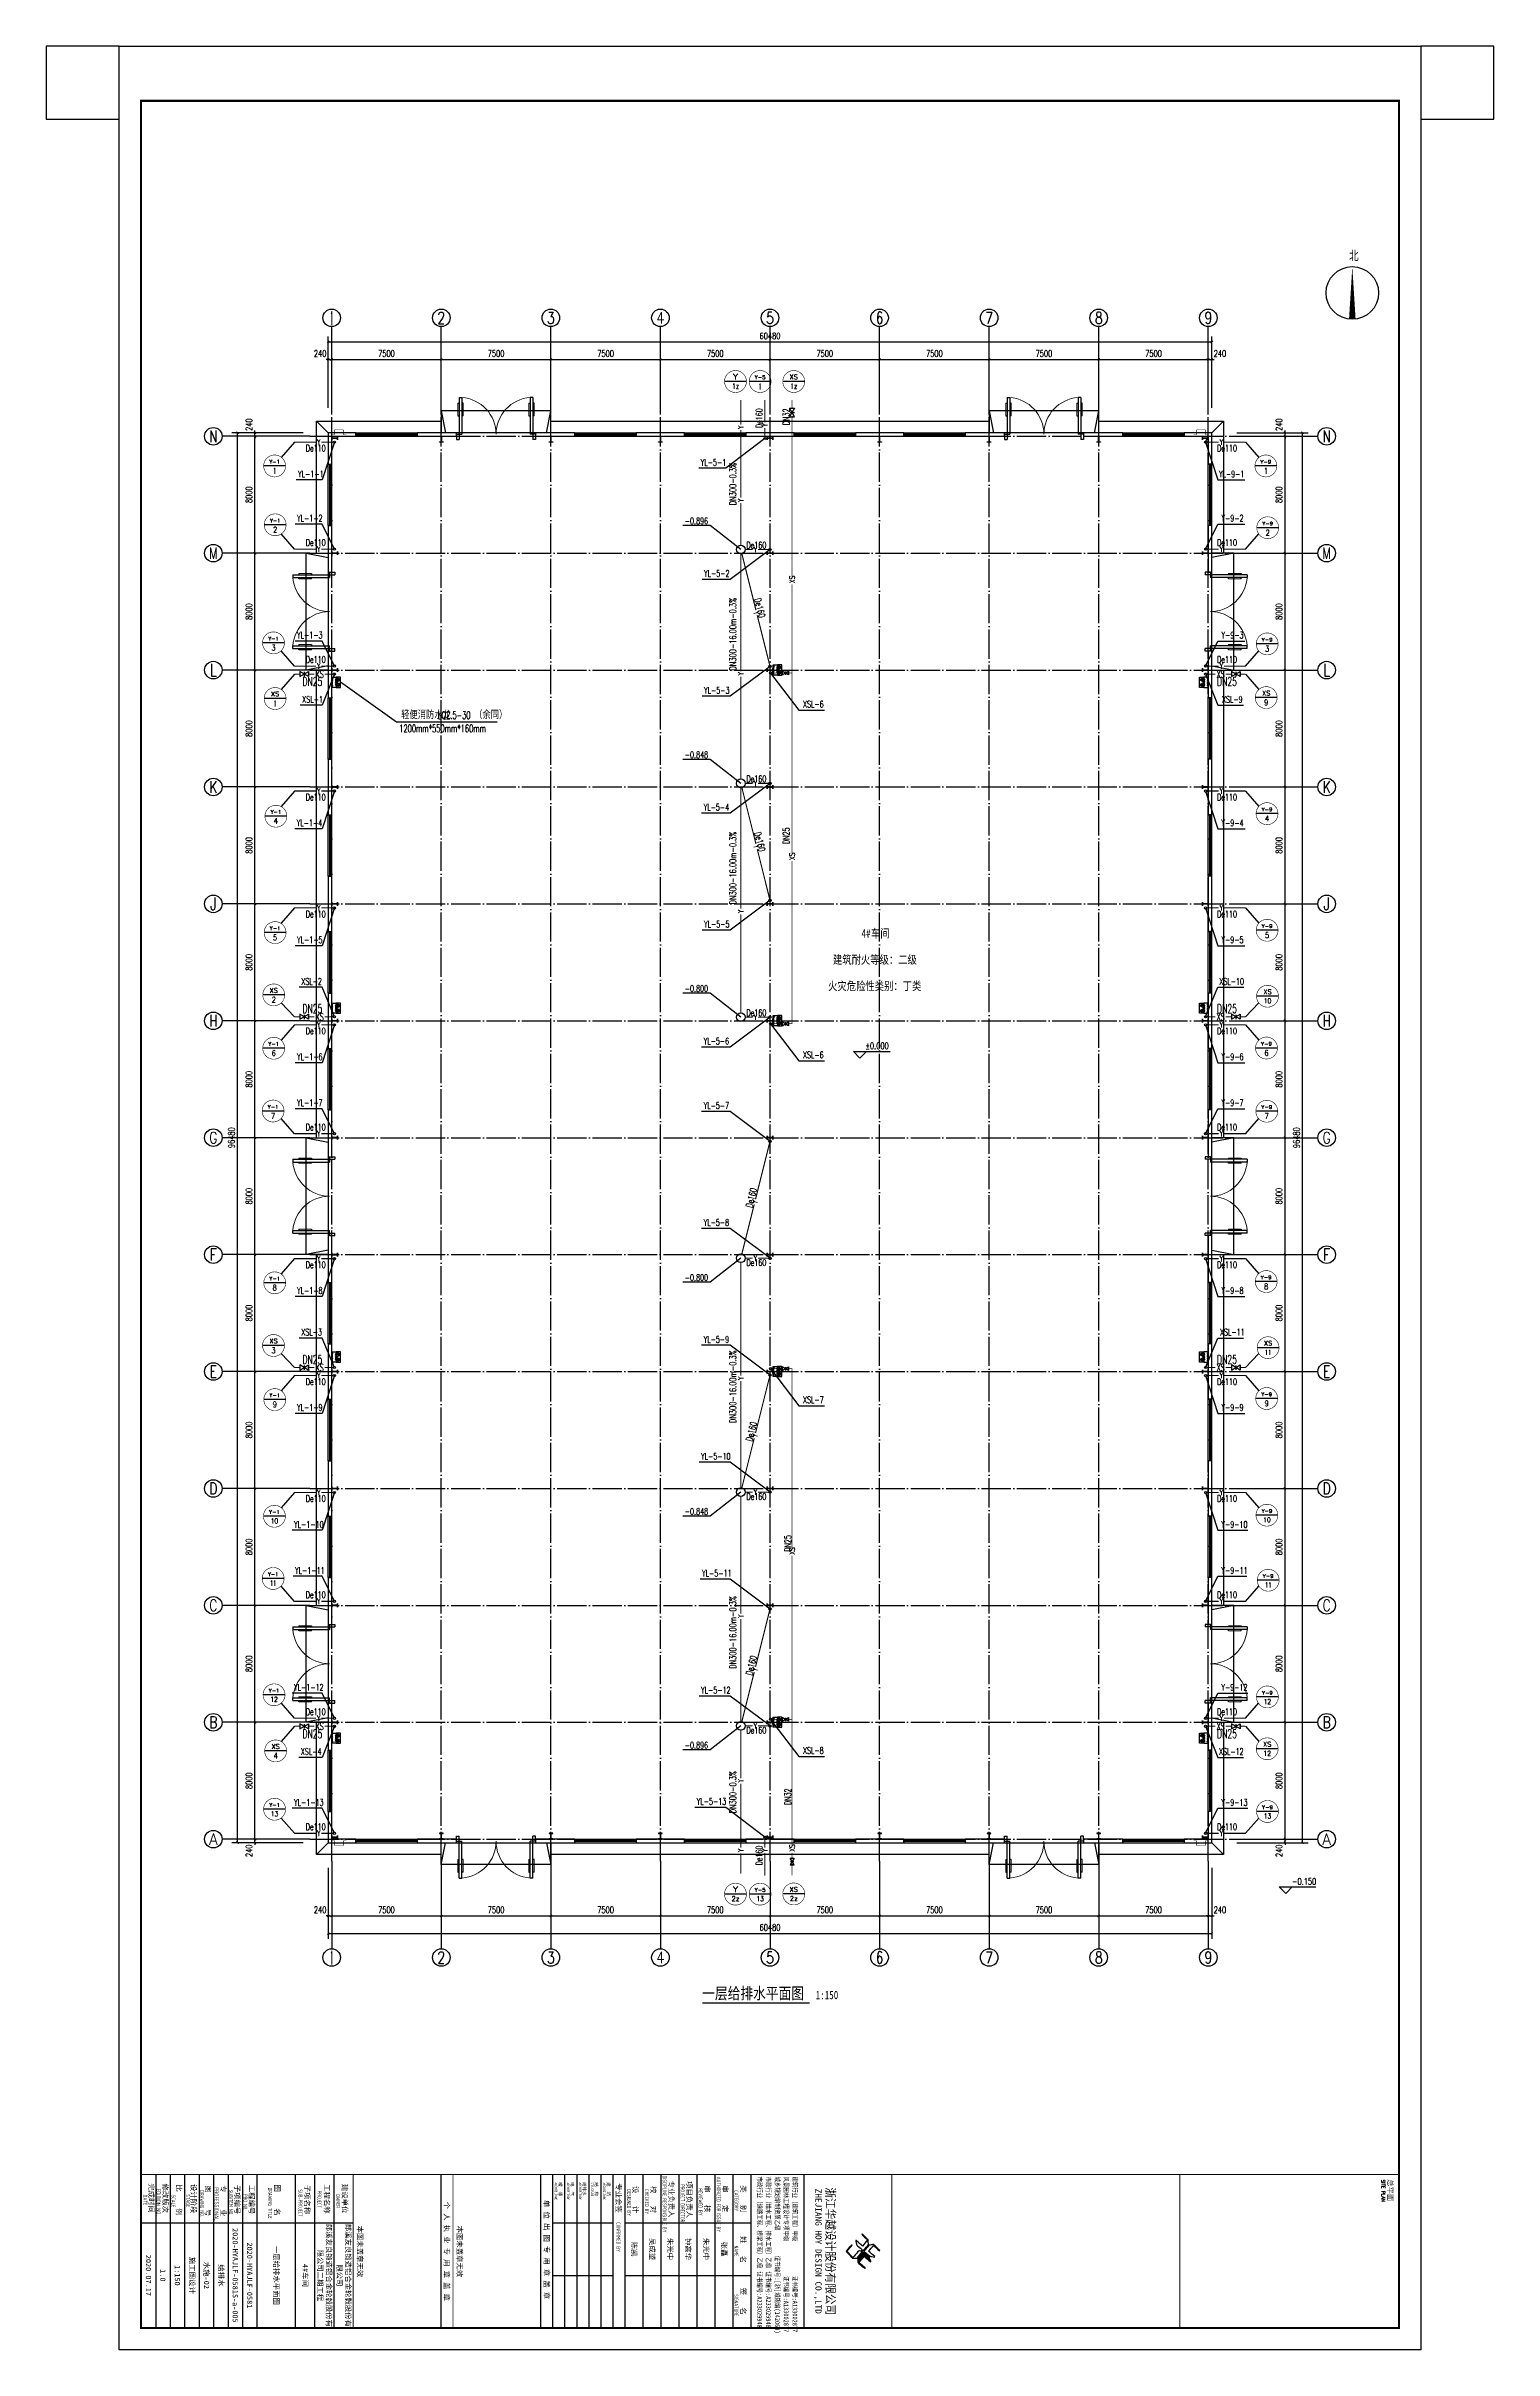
# Model space of a CAD drawing. Extents: x 14168272 to 29396535, y -812963 to 33736.
# Drawn here: x 14672073 to 14771173, y -339170 to -181520 of the extents above; entities that cross this region are included whole.
import ezdxf
from ezdxf.enums import TextEntityAlignment as Align

# ---------------------------------------------------------------- set-up
doc = ezdxf.new("R2010")
doc.units = 0
doc.header["$LTSCALE"] = 1000
doc.header["$MEASUREMENT"] = 0
doc.linetypes.add('DOTE', pattern=[2.42, 2, -0.2, 0.02, -0.2])
for name, color, linetype in [('AXIS', 3, 'Continuous'), ('AXIS_TEXT', 7, 'Continuous'), ('COLUMN', 2, 'Continuous'), ('DIM_ELEV', 3, 'Continuous'), ('DIM_SYMB', 3, 'Continuous'), ('DIM_消防', 3, 'Continuous'), ('DIM_雨水', 3, 'Continuous'), ('DOTE', 8, 'DOTE'), ('EQUIP_消防', 7, 'Continuous'), ('PIPE-消防', 1, 'Continuous'), ('PIPE-雨水', 4, 'Continuous'), ('PUB_TEXT', 7, 'Continuous'), ('PUB_TITLE', 4, 'Continuous'), ('TEXT_消防', 7, 'Continuous'), ('TEXT_雨水', 7, 'Continuous'), ('TK', 4, 'Continuous'), ('TWT_LEAD', 3, 'Continuous'), ('TWT_TEXT', 7, 'Continuous'), ('VALVE_消防', 7, 'Continuous'), ('VPIPE-消防', 1, 'Continuous'), ('VPIPE-雨水', 4, 'Continuous'), ('WALL-PARAPET', 6, 'Continuous'), ('WELL_雨水', 4, 'Continuous'), ('WINDOW', 4, 'Continuous')]:
    doc.layers.add(name, color=color, linetype=linetype)
doc.styles.add('-宋体', font='', dxfattribs={"width": 0.8})
doc.styles.add('_TCH_AXIS', font='COMPLEX', dxfattribs={"bigfont": 'GBCBIG'})
doc.styles.add('_TCH_DIM', font='SIMPLEX', dxfattribs={"bigfont": 'GBCBIG'})
doc.styles.add('_TCH_DIM_T3', font='SIMPLEX', dxfattribs={"width": 0.705882, "bigfont": 'GBCBIG'})
doc.styles.add('_TWT_CIRCLE', font='COMPLEX', dxfattribs={"width": 1.1, "height": 3, "bigfont": 'HZTXT'})
doc.styles.add('_TWT_PIPEDN', font='SIMPLEX', dxfattribs={"width": 0.8, "height": 3, "bigfont": 'HZTXT'})
doc.styles.add('_TWT_PIPETEXT', font='COMPLEX', dxfattribs={"width": 0.8, "height": 2.5, "bigfont": 'HZTXT'})
doc.styles.add('_TWT_SERIAL', font='COMPLEX', dxfattribs={"width": 0.8, "height": 3, "bigfont": 'HZTXT'})
doc.styles.add('COMPLEX', font='COMPLEX')
doc.styles.add('HT', font='simhei.ttf', dxfattribs={"width": 0.8})
doc.styles.add('ROMANS', font='romans', dxfattribs={"width": 0.65, "height": 231.275})
doc.styles.add('TSSD_REIN', font='tssdeng.shx', dxfattribs={"width": 0.7, "bigfont": 'tssdchn.shx'})
doc.styles.add('YAYA', font='', dxfattribs={"width": 0.8, "height": 1})
doc.styles.add('图签宋体', font='', dxfattribs={"height": 300})
doc.styles.add('图签黑体', font='simhei.ttf', dxfattribs={"height": 550})
doc.styles.get('-宋体').set_extended_font_data('SimSun')
doc.styles.get('YAYA').set_extended_font_data('SimSun')
doc.styles.get('图签宋体').set_extended_font_data('NSimSun')
doc.dimstyles.new('_TCH_ARCH&&150', dxfattribs={"dimtxt": 446.25, "dimasz": 150, "dimexe": 375, "dimexo": 450, "dimgap": 189.375, "dimtad": 1, "dimdec": 0, "dimzin": 0, "dimdsep": 46, "dimtxsty": '_TCH_DIM_T3', "dimblk": 'ARCHTICK', "dimcen": 0.09, "dimclrt": 7, "dimazin": 2, "dimtfac": 1, "dimtdec": 0, "dimtix": 1, "dimtmove": 2, "dimatfit": 3, "dimfxl": 0, "dimtolj": 1, "dimtzin": 0, "dimarcsym": 0})

msp = doc.modelspace()

# ---------------------------------------------------------------- texts
at = {"layer": 'DIM_消防', "color": 7, "style": '_TWT_CIRCLE'}
for s, height, p, p2 in [('Y', 372.7, (14719073.7, -204332), (14719444.6, -204332)), ('1z', 344.12, (14719015.8, -204963.8), (14719502.5, -204963.8)), ('Y-5', 232, (14720575, -204305.6), (14721316.3, -204305.6)), ('1', 400, (14720851.3, -205011.2), (14721039.9, -205011.2)), ('XS', 317.96, (14722964.3, -204323), (14723530.5, -204323)), ('1z', 344.12, (14723004.1, -204963.8), (14723490.7, -204963.8)), ('Y-1', 245.45, (14687355.8, -210087.5), (14688075.8, -210087.5)), ('1', 400, (14687621.5, -210790.1), (14687810.1, -210790.1)), ('Y-9', 232, (14755192.8, -210084), (14755934.1, -210084)), ('1', 400, (14755469.2, -210789.7), (14755657.8, -210789.7)), ('Y-1', 245.45, (14687393.6, -214114.2), (14688113.6, -214114.2)), ('Y-9', 232, (14755318.1, -214310.4), (14756059.4, -214310.4)), ('2', 388.1, (14687611.3, -214806.6), (14687895.9, -214806.6)), ('2', 388.1, (14755546.4, -215005.8), (14755831, -215005.8)), ('Y-1', 245.45, (14687277.9, -222193.6), (14687997.9, -222193.6)), ('Y-9', 232, (14755282.6, -222260.7), (14756023.9, -222260.7)), ('3', 388.1, (14687495.6, -222886), (14687780.2, -222886)), ('3', 388.1, (14755510.9, -222956.1), (14755795.5, -222956.1)), ('XS', 317.96, (14687465, -226015.4), (14688031.3, -226015.4)), ('1', 400, (14687653.9, -226703.6), (14687842.4, -226703.6)), ('XS', 317.96, (14755301.4, -225952.4), (14755867.7, -225952.4)), ('9', 388.1, (14755442.2, -226630.5), (14755726.8, -226630.5)), ('Y-1', 245.45, (14687445.1, -234053.9), (14688165.1, -234053.9)), ('4', 382.3, (14687644.9, -234741.3), (14687965.3, -234741.3)), ('Y-9', 232, (14755270.9, -233877.5), (14756012.2, -233877.5)), ('4', 382.3, (14755481.4, -234568), (14755801.7, -234568)), ('Y-1', 245.45, (14687386.2, -242020.1), (14688106.2, -242020.1)), ('5', 388.1, (14687603.9, -242712.6), (14687888.5, -242712.6)), ('Y-9', 232, (14755276.7, -241855.5), (14756018, -241855.5)), ('5', 388.1, (14755505.1, -242550.9), (14755789.7, -242550.9)), ('XS', 317.96, (14687373.6, -246296.6), (14687939.9, -246296.6)), ('2', 388.1, (14687514.4, -246974.7), (14687799, -246974.7)), ('XS', 317.96, (14755392.7, -246386.5), (14755959, -246386.5)), ('10', 336.64, (14755420.2, -247021.1), (14755931.5, -247021.1)), ('Y-1', 245.45, (14687293.9, -249932.1), (14688013.9, -249932.1)), ('6', 388.1, (14687511.6, -250624.5), (14687796.2, -250624.5)), ('Y-9', 232, (14755234, -249913.8), (14755975.3, -249913.8)), ('6', 388.1, (14755462.4, -250609.3), (14755747, -250609.3)), ('Y-1', 245.45, (14687251.4, -254228.1), (14687971.4, -254228.1)), ('7', 388.1, (14687469.1, -254920.5), (14687753.7, -254920.5)), ('Y-9', 232, (14755254.2, -254240), (14755995.4, -254240)), ('7', 388.1, (14755482.5, -254935.4), (14755767.1, -254935.4)), ('Y-1', 245.45, (14687363.5, -265985.4), (14688083.5, -265985.4)), ('8', 388.1, (14687581.2, -266677.8), (14687865.9, -266677.8)), ('Y-9', 232, (14755215.8, -265895.5), (14755957.1, -265895.5)), ('8', 388.1, (14755444.2, -266591), (14755728.8, -266591)), ('XS', 317.96, (14687357.5, -270289.5), (14687923.7, -270289.5)), ('3', 388.1, (14687498.3, -270967.5), (14687782.9, -270967.5)), ('XS', 317.96, (14755430.5, -270438.6), (14755996.8, -270438.6)), ('11', 355.19, (14755490.4, -271088.7), (14755936.9, -271088.7)), ('Y-1', 245.45, (14687367, -273975.2), (14688087, -273975.2)), ('9', 388.1, (14687584.7, -274667.6), (14687869.3, -274667.6)), ('Y-9', 232, (14755247.9, -273897), (14755989.1, -273897)), ('9', 388.1, (14755476.2, -274592.5), (14755760.8, -274592.5)), ('Y-1', 245.45, (14687341.7, -281959.1), (14688061.7, -281959.1)), ('Y-9', 232, (14755264.6, -281882.1), (14756005.9, -281882.1)), ('10', 336.64, (14687446, -282608.1), (14687957.3, -282608.1)), ('10', 336.64, (14755379.6, -282534.1), (14755890.9, -282534.1)), ('Y-1', 245.45, (14687255.8, -286214.3), (14687975.8, -286214.3)), ('11', 355.19, (14687392.5, -286878.9), (14687839.1, -286878.9)), ('Y-9', 232, (14755352.7, -286332.8), (14756094, -286332.8)), ('11', 355.19, (14755500.1, -287000.4), (14755946.6, -287000.4)), ('Y-1', 245.45, (14687315.8, -294175.4), (14688035.8, -294175.4)), ('12', 336.64, (14687420.1, -294824.4), (14687931.4, -294824.4)), ('Y-9', 232, (14755294.9, -294319.2), (14756036.2, -294319.2)), ('12', 336.64, (14755409.8, -294971.2), (14755921.2, -294971.2)), ('XS', 317.96, (14687502.6, -298031.2), (14688068.9, -298031.2)), ('XS', 317.96, (14755370.5, -297886.1), (14755936.8, -297886.1)), ('4', 382.3, (14687625.6, -298704.3), (14687946, -298704.3)), ('12', 336.64, (14755398, -298520.7), (14755909.3, -298520.7)), ('Y-1', 245.45, (14687352.3, -302006.2), (14688072.3, -302006.2)), ('13', 336.64, (14687456.6, -302655.2), (14687967.9, -302655.2)), ('Y-9', 232, (14755300.6, -302156.1), (14756041.9, -302156.1)), ('13', 336.64, (14755415.5, -302808.1), (14755926.9, -302808.1)), ('2z', 325.4, (14718986.4, -308456.8), (14719531.9, -308456.8)), ('Y', 372.7, (14719073.7, -307840.5), (14719444.6, -307840.5)), ('Y-5', 232, (14720575, -307814.1), (14721316.3, -307814.1)), ('13', 336.64, (14720689.9, -308466.1), (14721201.3, -308466.1)), ('XS', 317.96, (14722964.3, -307816.5), (14723530.5, -307816.5)), ('2z', 325.4, (14722974.7, -308441.8), (14723520.1, -308441.8))]:
    msp.add_text(s, height=height, dxfattribs=at).set_placement(p, p2, align=Align.FIT)
at = {"layer": 'PUB_TEXT', "style": '_TCH_DIM'}
msp.add_text('北', height=723.4, dxfattribs=at).set_placement((14761263.6, -196239.5))
at = {"layer": 'PUB_TEXT'}
for s, height, style, width, p in [('4#', 569.62, 'YAYA', 0.8, (14727886.3, -242524.4)), ('车间', 569.62, 'YAYA', 0.8, (14728534.4, -242524.4)), ('建筑耐火等级：二级', 569.62, 'YAYA', 0.8, (14725931.8, -244324.4)), ('火灾危险性类别：丁类', 569.62, 'YAYA', 0.8, (14725600.2, -246124.4)), ('%%P0.000', 446.25, '_TCH_DIM', 0.705882, (14728152.4, -250160.6)), ('-0.150', 446.25, '_TCH_DIM', 0.705882, (14757356.6, -307332.3)), ('一层给排水平面图', 797.47, 'YAYA', 0.8, (14716985, -315165.9)), ('1:150', 569.62, 'YAYA', 0.8, (14724746.2, -315170.3))]:
    msp.add_text(s, height=height, dxfattribs=dict(at, style=style, width=width)).set_placement(p)
at = {"layer": 'TEXT_消防', "linetype": 'Continuous', "style": '_TWT_PIPEDN', "width": 0.64}
for s, p in [('DN32', (14722960.8, -207463.1)), ('DN25', (14722960.8, -236129.7)), ('DN25', (14723060.8, -284551.3)), ('DN32', (14723060.8, -301887.4))]:
    msp.add_text(s, height=450, rotation=90, dxfattribs=at).set_placement(p)
at = {"layer": 'TEXT_消防', "style": '_TWT_PIPETEXT', "width": 0.64}
for p in [(14723323.3, -218270), (14723323.3, -237211.6), (14723323.3, -284751.6), (14723323.3, -305076.8)]:
    msp.add_text('XS', height=375, rotation=90, dxfattribs=at).set_placement(p)
at = {"layer": 'TEXT_消防', "linetype": 'Continuous', "style": '_TWT_PIPEDN', "width": 0.64}
for p in [(14689619.2, -225307.6), (14752217.8, -225307.6), (14689619.2, -247691.5), (14752217.8, -247691.5), (14689619.2, -271691.5), (14752217.8, -271691.5), (14689619.2, -297307.6), (14752217.8, -297307.6)]:
    msp.add_text('DN25', height=600, dxfattribs=at).set_placement(p)
at = {"layer": 'TEXT_消防', "style": '_TWT_PIPETEXT', "width": 0.64}
for p in [(14690528.7, -224745.1), (14752198.3, -224745.1), (14690528.7, -248195.1), (14752198.3, -248195.1), (14690528.7, -272195.1), (14752198.3, -272195.1), (14690528.7, -296745.1), (14752198.3, -296745.1)]:
    msp.add_text('XS', height=500, dxfattribs=at).set_placement(p)
at = {"layer": 'TEXT_雨水', "linetype": 'Continuous', "style": '_TWT_PIPEDN', "width": 0.64}
for rotation, p in [(90, (14721097.1, -207660.7)), (284.036243, (14720547.3, -219360.1)), (284.036243, (14720547.3, -235360.1)), (75.963757, (14720401.8, -261044.2)), (75.963757, (14720401.8, -277044.2)), (75.963757, (14720401.8, -293044.2)), (90, (14721097.1, -306015.6))]:
    msp.add_text('De160', height=450, rotation=rotation, dxfattribs=at).set_placement(p)
at = {"layer": 'TEXT_雨水', "style": '_TWT_PIPETEXT', "width": 0.64}
for rotation, p in [(90, (14719810.1, -207720.4)), (90, (14721459.6, -207570.6)), (90, (14719810.1, -212721.5)), (284.036243, (14720496, -220237.2)), (90, (14719810.1, -224587.4)), (284.036243, (14720496, -236237.2)), (90, (14719810.1, -240849)), (75.963757, (14720744.4, -260756)), (90, (14719810.1, -272791.2)), (75.963757, (14720744.4, -276756)), (90, (14719810.1, -289073.8)), (75.963757, (14720744.4, -292756)), (90, (14719810.1, -300340.3)), (90, (14719810.1, -305104)), (90, (14721459.6, -305102.2))]:
    msp.add_text('Y', height=375, rotation=rotation, dxfattribs=at).set_placement(p)
at = {"layer": 'TEXT_雨水', "linetype": 'Continuous', "style": '_TWT_PIPEDN', "width": 0.64}
for s, p in [('De110', (14689852.7, -209266.5)), ('De110', (14752226.6, -209266.5)), ('De110', (14689852.7, -215724.5)), ('De160', (14720012.3, -215895.3)), ('De110', (14752226.6, -215724.5)), ('De110', (14689852.7, -223724.5)), ('De110', (14752226.6, -223724.5)), ('De160', (14720012.3, -231895.3)), ('De110', (14689852.7, -233141.5)), ('De110', (14752226.6, -233141.5)), ('De110', (14689852.7, -241141.5)), ('De110', (14752226.6, -241141.5)), ('De160', (14720012.3, -247895.3)), ('De110', (14689852.7, -249141.5)), ('De110', (14752226.6, -249141.5)), ('De110', (14689852.7, -255724.5)), ('De110', (14752226.6, -255724.5)), ('De110', (14689852.7, -265141.5)), ('De160', (14720012.3, -264995.3)), ('De110', (14752226.6, -265141.5)), ('De110', (14689852.7, -273141.5)), ('De110', (14752226.6, -273141.5)), ('De160', (14720012.3, -280995.3)), ('De110', (14689852.7, -281141.5)), ('De110', (14752226.6, -281141.5)), ('De110', (14689852.7, -287724.5)), ('De110', (14752226.6, -287724.5)), ('De110', (14689852.7, -295724.5)), ('De110', (14752226.6, -295724.5)), ('De160', (14720012.3, -296995.3)), ('De110', (14689852.7, -303599.5)), ('De110', (14752226.6, -303599.5))]:
    msp.add_text(s, height=450, dxfattribs=at).set_placement(p)
at = {"layer": 'TEXT_雨水', "style": '_TWT_PIPETEXT', "width": 0.64}
for p in [(14690620, -208808), (14752407.9, -208808), (14690620, -216133), (14720506.4, -216157.8), (14752407.9, -216133), (14690620, -224133), (14752407.9, -224133), (14690620, -232683), (14720506.4, -232157.8), (14752407.9, -232683), (14690620, -240683), (14752407.9, -240683), (14690620, -248683), (14720506.4, -248157.8), (14752407.9, -248683), (14690620, -256133), (14752407.9, -256133), (14690620, -264683), (14720506.4, -264657.8), (14752407.9, -264683), (14690620, -272683), (14752407.9, -272683), (14690620, -280683), (14720506.4, -280657.8), (14752407.9, -280683), (14690620, -288133), (14752407.9, -288133), (14690620, -296133), (14720506.4, -296657.8), (14752407.9, -296133), (14690620, -304008), (14752407.9, -304008)]:
    msp.add_text('Y', height=375, dxfattribs=at).set_placement(p)
at = {"layer": 'TWT_TEXT'}
for s, height, style, width, p in [('YL-1-1', 450, '_TWT_SERIAL', 0.64, (14689321, -211029.7)), ('YL-5-1', 450, '_TWT_SERIAL', 0.64, (14716879.2, -210234.1)), ('YL-9-1', 450, '_TWT_SERIAL', 0.64, (14752345.3, -211029.7)), ('YL-1-2', 450, '_TWT_SERIAL', 0.64, (14689254, -214053.7)), ('-0.896', 450, '_TWT_SERIAL', 0.64, (14715794.7, -214241.7)), ('Y-9-2', 450, '_TWT_SERIAL', 0.64, (14752523.6, -214053.7)), ('YL-5-2', 450, '_TWT_SERIAL', 0.64, (14717107.1, -217834)), ('YL-1-3', 450, '_TWT_SERIAL', 0.64, (14689254, -222053.7)), ('Y-9-3', 450, '_TWT_SERIAL', 0.64, (14752523.6, -222053.7)), ('YL-5-3', 450, '_TWT_SERIAL', 0.64, (14717107.1, -225834)), ('XSL-1', 450, '_TWT_SERIAL', 0.64, (14689606.2, -226449.9, 3000)), ('轻便消防水龙', 525, '_TWT_PIPEDN', 0.8, (14696375.5, -227568.6)), ('（余同）', 525, '_TWT_PIPEDN', 0.8, (14701375.5, -227568.6)), ('XSL-6', 450, '_TWT_SERIAL', 0.64, (14723881.1, -226778.2)), ('XSL-9', 450, '_TWT_SERIAL', 0.64, (14752557.3, -226449.9, 3000)), ('1200mm*550mm*160mm', 525, '_TWT_PIPEDN', 0.64, (14696246.5, -228480.2)), ('LQ2.5-30', 525, '_TWT_PIPEDN', 0.64, (14698895.5, -227568.6)), ('-0.848', 450, '_TWT_SERIAL', 0.64, (14715794.7, -230241.7)), ('YL-1-4', 450, '_TWT_SERIAL', 0.64, (14689227.2, -234904.7)), ('YL-5-4', 450, '_TWT_SERIAL', 0.64, (14717080.1, -233834)), ('Y-9-4', 450, '_TWT_SERIAL', 0.64, (14752523, -234904.7)), ('YL-1-5', 450, '_TWT_SERIAL', 0.64, (14689254, -242904.7)), ('YL-5-5', 450, '_TWT_SERIAL', 0.64, (14717107.1, -241834)), ('Y-9-5', 450, '_TWT_SERIAL', 0.64, (14752523.6, -242904.7)), ('XSL-2', 450, '_TWT_SERIAL', 0.64, (14689541.4, -245747.5, 3000)), ('-0.800', 450, '_TWT_SERIAL', 0.64, (14715794.7, -246241.7)), ('XSL-10', 450, '_TWT_SERIAL', 0.64, (14752378.2, -245747.5, 3000)), ('YL-1-6', 450, '_TWT_SERIAL', 0.64, (14689254, -250904.7)), ('YL-5-6', 450, '_TWT_SERIAL', 0.64, (14717080.1, -249834, 3000)), ('XSL-6', 450, '_TWT_SERIAL', 0.64, (14723881.1, -250778.2)), ('Y-9-6', 450, '_TWT_SERIAL', 0.64, (14752523.6, -250904.7)), ('YL-1-7', 450, '_TWT_SERIAL', 0.64, (14689254, -254053.7)), ('YL-5-7', 450, '_TWT_SERIAL', 0.64, (14717080.1, -254246.7, 3000)), ('Y-9-7', 450, '_TWT_SERIAL', 0.64, (14752523.6, -254053.7)), ('YL-5-8', 450, '_TWT_SERIAL', 0.64, (14717080.1, -262246.7, 3000)), ('-0.800', 450, '_TWT_SERIAL', 0.64, (14715794.7, -266019)), ('YL-1-8', 450, '_TWT_SERIAL', 0.64, (14689254, -266904.7)), ('Y-9-8', 450, '_TWT_SERIAL', 0.64, (14752523.6, -266904.7)), ('XSL-3', 450, '_TWT_SERIAL', 0.64, (14689541.4, -269747.5, 3000)), ('XSL-11', 450, '_TWT_SERIAL', 0.64, (14752420.1, -269747.5, 3000)), ('YL-5-9', 450, '_TWT_SERIAL', 0.64, (14717080.1, -270246.7, 3000)), ('XSL-7', 450, '_TWT_SERIAL', 0.64, (14723881.1, -274378.1)), ('YL-1-9', 450, '_TWT_SERIAL', 0.64, (14689254, -274904.7)), ('Y-9-9', 450, '_TWT_SERIAL', 0.64, (14752523.6, -274904.7)), ('YL-5-10', 450, '_TWT_SERIAL', 0.64, (14716903.3, -278246.7, 3000)), ('-0.848', 450, '_TWT_SERIAL', 0.64, (14715794.7, -282019)), ('YL-1-10', 450, '_TWT_SERIAL', 0.64, (14689051.1, -282904.7)), ('Y-9-10', 450, '_TWT_SERIAL', 0.64, (14752520.8, -282904.7)), ('YL-1-11', 450, '_TWT_SERIAL', 0.64, (14689119.1, -286053.7)), ('YL-5-11', 450, '_TWT_SERIAL', 0.64, (14716971.5, -286246.7, 3000)), ('Y-9-11', 450, '_TWT_SERIAL', 0.64, (14752521.4, -286053.7)), ('YL-1-12', 450, '_TWT_SERIAL', 0.64, (14689051.1, -294053.7)), ('YL-5-12', 450, '_TWT_SERIAL', 0.64, (14716903.3, -294246.7, 3000)), ('Y-9-12', 450, '_TWT_SERIAL', 0.64, (14752520.8, -294053.7)), ('-0.896', 450, '_TWT_SERIAL', 0.64, (14715794.7, -298019)), ('XSL-8', 450, '_TWT_SERIAL', 0.64, (14723881.1, -298378.1)), ('XSL-4', 450, '_TWT_SERIAL', 0.64, (14689515.4, -298449.9, 3000)), ('XSL-12', 450, '_TWT_SERIAL', 0.64, (14752351.5, -298449.9, 3000)), ('YL-1-13', 450, '_TWT_SERIAL', 0.64, (14689051.1, -301928.7)), ('YL-5-13', 450, '_TWT_SERIAL', 0.64, (14716608, -301861.7)), ('Y-9-13', 450, '_TWT_SERIAL', 0.64, (14752520.8, -301928.7))]:
    msp.add_text(s, height=height, dxfattribs=dict(at, style=style, width=width)).set_placement(p)
at = {"layer": 'TWT_TEXT', "style": '_TCH_DIM', "width": 0.705882}
for s, p in [('DN300-0.3%', (14719300.6, -212942.8)), ('DN300-16.00m-0.3%', (14719300.6, -224256.6)), ('DN300-16.00m-0.3%', (14719300.6, -240256.6)), ('DN300-16.00m-0.3%', (14719300.6, -275748.7)), ('DN300-16.00m-0.3%', (14719300.6, -292563.8)), ('DN300-0.3%', (14719300.6, -302454.7))]:
    msp.add_text(s, height=446.25, rotation=90, dxfattribs=at).set_placement(p)

# ---------------------------------------------------------------- blocks, each defined once
blk = doc.blocks.new('A$C797E1D2B')
at = {"layer": 'COLUMN'}
h = blk.add_hatch(color=256, dxfattribs=at)
h.paths.add_polyline_path([(125, 400), (250, 400), (250, 388), (130, 388), (130, 200), (125, 200)])
h.paths.add_polyline_path([(0, 400), (125, 400), (125, 200), (120, 200), (120, 388), (0, 388)])
h.paths.add_polyline_path([(0, 12), (120, 12), (120, 200), (125, 200), (125, 0), (0, 0)])
h.paths.add_polyline_path([(125, 200), (130, 200), (130, 12), (250, 12), (250, 0), (125, 0)])
blk.add_lwpolyline([(250, 0), (250, 12), (130, 12), (130, 388), (250, 388), (250, 400), (0, 400), (0, 388), (120, 388), (120, 12), (0, 12), (0, 0)], close=True, dxfattribs=at)
blk = doc.blocks.new('消防软管卷盘')
blk.add_lwpolyline([(4963954, 151899), (4963954, 150312), (4964641, 150312), (4964641, 151899)], close=True)
for points, const_width in [([(4964134, 151704), (4964482, 151704)], 1), ([(4964134, 151566), (4964482, 151566)], 1), ([(4964134, 151428), (4964482, 151428)], 1), ([(4964134, 151290), (4964482, 151290)], 1), ([(4964134, 151152), (4964482, 151152)], 1), ([(4964134, 151014), (4964482, 151014)], 0.1), ([(4964134, 150876), (4964482, 150876)], 1), ([(4964134, 150738), (4964482, 150738)], 1), ([(4964150, 150600), (4964499, 150600)], 1), ([(4964150, 150462), (4964499, 150462)], 1)]:
    blk.add_lwpolyline(points, dxfattribs=dict(const_width=const_width))
for centre, start, end in [((4964134, 151636), 90, 270), ((4964134, 151360), 90, 270), ((4964134, 151084), 90, 270), ((4964134, 150808), 90, 270), ((4964150, 150532), 90, 270), ((4964482, 151498), 270, 90), ((4964482, 151222), 270, 90), ((4964482, 150946), 270, 90), ((4964499, 150670), 270, 90)]:
    blk.add_arc(centre, 69, start, end)
blk = doc.blocks.new('$TwtSys$00000546')
h = blk.add_hatch()
h.set_pattern_fill('ANSI31', color=256, scale=200, style=0)
h.set_pattern_definition([(45, (-38543.802, -6670.83), (-17.67767, 17.67767), [])])
h.paths.add_polyline_path([(-65, 174), (65, 174), (65, 44), (-65, 44)])
for points in [[(0, 344), (-198, 0), (198, 0)], [(-65, 174), (65, 174), (65, 44), (-65, 44)]]:
    blk.add_lwpolyline(points, close=True)
blk = doc.blocks.new('92623')
blk.add_lwpolyline([(8910066, 83014), (8909273, 83014), (8909273, 82670), (8910066, 82670)], close=True)
at = {"xscale": -0.5, "yscale": 0.5, "zscale": 0.5, "rotation": 89.99999999998747}
blk.add_blockref('消防软管卷盘', (8985223, 2565334), dxfattribs=at)
at = {"layer": 'EQUIP_消防', "rotation": 180}
for p in [(8909471, 83014), (8909868, 83014)]:
    blk.add_blockref('$TwtSys$00000546', p, dxfattribs=at)
blk = doc.blocks.new('A$C053D6479')
at = {"layer": 'PUB_TITLE'}
h = blk.add_hatch(color=256, dxfattribs=at)
h.dxf.hatch_style = 1
edge = h.paths.add_edge_path()
edge.add_spline(control_points=[(1026, 827), (1105, 920), (1188, 1008), (1266, 1102)], knot_values=[13, 13, 13, 13, 14, 14, 14, 14], degree=3, periodic=0)
edge.add_spline(control_points=[(1266, 1102), (1258, 1111), (1249, 1119), (1239, 1116)], knot_values=[12, 12, 12, 12, 13, 13, 13, 13], degree=3, periodic=0)
edge.add_spline(control_points=[(1239, 1116), (1210, 1107), (1179, 1092), (1144, 1077)], knot_values=[11, 11, 11, 11, 12, 12, 12, 12], degree=3, periodic=0)
edge.add_spline(control_points=[(1144, 1077), (1109, 1063), (1069, 1053), (1047, 1038)], knot_values=[10, 10, 10, 10, 11, 11, 11, 11], degree=3, periodic=0)
edge.add_spline(control_points=[(1047, 1038), (1028, 1026), (1007, 992), (991, 972)], knot_values=[9, 9, 9, 9, 10, 10, 10, 10], degree=3, periodic=0)
edge.add_spline(control_points=[(991, 972), (942, 913), (899, 868), (849, 810)], knot_values=[8, 8, 8, 8, 9, 9, 9, 9], degree=3, periodic=0)
edge.add_spline(control_points=[(849, 810), (842, 801), (822, 776), (822, 775)], knot_values=[7, 7, 7, 7, 8, 8, 8, 8], degree=3, periodic=0)
edge.add_spline(control_points=[(822, 775), (823, 771), (848, 752), (859, 744)], knot_values=[6, 6, 6, 6, 7, 7, 7, 7], degree=3, periodic=0)
edge.add_spline(control_points=[(859, 744), (949, 670), (1035, 592), (1122, 521)], knot_values=[5, 5, 5, 5, 6, 6, 6, 6], degree=3, periodic=0)
edge.add_spline(control_points=[(1122, 521), (1153, 527), (1185, 530), (1217, 533)], knot_values=[4, 4, 4, 4, 5, 5, 5, 5], degree=3, periodic=0)
edge.add_spline(control_points=[(1217, 533), (1246, 535), (1293, 532), (1316, 542)], knot_values=[3, 3, 3, 3, 4, 4, 4, 4], degree=3, periodic=0)
edge.add_spline(control_points=[(1316, 542), (1327, 547), (1338, 565), (1349, 579)], knot_values=[2, 2, 2, 2, 3, 3, 3, 3], degree=3, periodic=0)
edge.add_spline(control_points=[(1349, 579), (1423, 670), (1507, 759), (1572, 848)], knot_values=[1, 1, 1, 1, 2, 2, 2, 2], degree=3, periodic=0)
edge.add_spline(control_points=[(1572, 848), (1564, 852), (1561, 861), (1551, 862)], knot_values=[0, 0, 0, 0, 1, 1, 1, 1], degree=3, periodic=0)
edge.add_spline(control_points=[(1551, 862), (1469, 769), (1393, 671), (1310, 579)], knot_values=[15, 15, 15, 15, 16, 16, 16, 16], degree=3, periodic=0)
edge.add_spline(control_points=[(1310, 579), (1216, 662), (1118, 742), (1026, 827)], knot_values=[14, 14, 14, 14, 15, 15, 15, 15], degree=3, periodic=0)
at = {"layer": 'TK'}
for points, knots in [([(1031, 1298), (1066, 1286), (1054, 1262), (1045, 1224), (1036, 1188), (1031, 1158), (1024, 1121), (1020, 1104), (1017, 1085), (1012, 1071), (1004, 1052), (976, 1026), (956, 1003), (906, 946), (866, 899), (814, 839), (806, 829), (789, 806), (787, 806), (777, 804), (728, 856), (719, 864), (651, 922), (580, 978), (514, 1036), (509, 1106), (488, 1176), (479, 1247), (570, 1343), (663, 1436), (758, 1526), (764, 1523), (768, 1518), (774, 1515), (693, 1422), (599, 1343), (520, 1249), (607, 1171), (698, 1096), (789, 1021), (874, 1109), (950, 1206), (1031, 1298)], [0, 0, 0, 0, 1, 1, 1, 2, 2, 2, 3, 3, 3, 4, 4, 4, 5, 5, 5, 6, 6, 6, 7, 7, 7, 8, 8, 8, 9, 9, 9, 10, 10, 10, 11, 11, 11, 12, 12, 12, 13, 13, 13, 14, 14, 14, 14]), ([(1551, 862), (1561, 861), (1564, 852), (1572, 848), (1507, 759), (1423, 670), (1349, 579), (1338, 565), (1327, 547), (1316, 542), (1293, 532), (1246, 535), (1217, 533), (1185, 530), (1153, 527), (1122, 521), (1035, 592), (949, 670), (859, 744), (848, 752), (823, 771), (822, 775), (822, 776), (842, 801), (849, 810), (899, 868), (942, 913), (991, 972), (1007, 992), (1028, 1026), (1047, 1038), (1069, 1053), (1109, 1063), (1144, 1077), (1179, 1092), (1210, 1107), (1239, 1116), (1249, 1119), (1258, 1111), (1266, 1102), (1188, 1008), (1105, 920), (1026, 827), (1118, 742), (1216, 662), (1310, 579), (1393, 671), (1469, 769), (1551, 862)], [0, 0, 0, 0, 1, 1, 1, 2, 2, 2, 3, 3, 3, 4, 4, 4, 5, 5, 5, 6, 6, 6, 7, 7, 7, 8, 8, 8, 9, 9, 9, 10, 10, 10, 11, 11, 11, 12, 12, 12, 13, 13, 13, 14, 14, 14, 15, 15, 15, 16, 16, 16, 16]), ([(555, 949), (624, 891), (699, 833), (760, 773), (689, 691), (614, 604), (539, 517), (529, 505), (516, 487), (506, 482), (492, 475), (469, 472), (452, 467), (416, 456), (383, 448), (342, 438), (323, 433), (297, 422), (293, 440), (291, 452), (313, 470), (322, 480), (400, 566), (477, 652), (553, 736), (460, 815), (366, 894), (270, 970), (183, 883), (101, 791), (16, 703), (-18, 714), (9, 735), (28, 755), (103, 838), (192, 930), (266, 1005), (319, 1009), (387, 1005), (442, 1007), (456, 1008), (472, 1011), (485, 1007), (507, 1000), (534, 967), (555, 949)], [0, 0, 0, 0, 1, 1, 1, 2, 2, 2, 3, 3, 3, 4, 4, 4, 5, 5, 5, 6, 6, 6, 7, 7, 7, 8, 8, 8, 9, 9, 9, 10, 10, 10, 11, 11, 11, 12, 12, 12, 13, 13, 13, 14, 14, 14, 15, 15, 15, 15]), ([(1097, 490), (1100, 425), (1106, 361), (1107, 294), (1018, 207), (925, 121), (830, 33), (818, 21), (800, 0), (787, 0), (768, -1), (725, 49), (712, 60), (662, 103), (616, 143), (568, 186), (545, 207), (518, 224), (499, 250), (501, 259), (511, 261), (516, 267), (609, 192), (696, 111), (785, 33), (883, 118), (977, 208), (1070, 298), (992, 373), (892, 456), (803, 534), (791, 544), (768, 561), (766, 569), (761, 588), (776, 634), (780, 655), (785, 690), (788, 721), (795, 746), (897, 661), (998, 576), (1097, 490)], [0, 0, 0, 0, 1, 1, 1, 2, 2, 2, 3, 3, 3, 4, 4, 4, 5, 5, 5, 6, 6, 6, 7, 7, 7, 8, 8, 8, 9, 9, 9, 10, 10, 10, 11, 11, 11, 12, 12, 12, 13, 13, 13, 14, 14, 14, 14])]:
    blk.add_open_spline(points, degree=3, knots=knots, dxfattribs=at)
blk = doc.blocks.new('GeYuanFrame_66184160', base_point=(20.1, 4.5))
at = {"layer": 'PUB_TITLE'}
for points in [[(1013.1, 235.3), (1013.1, 292.7)], [(1037.1, 235.3), (1037.1, 292.7)], [(1013.1, 202.3), (1013.1, 229.8)], [(1037.1, 202.3), (1037.1, 229.8)], [(1013.1, 14.5), (1013.1, 111.3)]]:
    blk.add_lwpolyline(points, dxfattribs=at)
at = {"layer": 'TK'}
for p, q in [((991.1, 316.9), (1061.1, 316.9)), ((991.1, 284.5), (1061.1, 284.5)), ((991.1, 276.3), (1061.1, 276.3)), ((991.1, 268.1), (1061.1, 268.1)), ((991.1, 259.9), (1061.1, 259.9)), ((991.1, 251.7), (1061.1, 251.7)), ((991.1, 243.5), (1061.1, 243.5)), ((991.1, 235.3), (1061.1, 235.3)), ((991.1, 235.3), (1061.1, 235.3)), ((991.1, 102.5), (1061.1, 102.5)), ((991.1, 93.7), (1061.1, 93.7)), ((991.1, 84.9), (1013.1, 84.9)), ((991.1, 84.9), (1061.1, 84.9)), ((991.1, 67.4), (1061.1, 67.4)), ((991.1, 67.3), (1061.1, 67.3)), ((991.1, 60.8), (1061.1, 60.8)), ((991.1, 54.2), (1061.1, 54.2)), ((991.1, 47.6), (1061.1, 47.6)), ((991.1, 41), (1061.1, 41)), ((991.1, 34.4), (1061.1, 34.4)), ((991.1, 27.8), (1061.1, 27.8)), ((991.1, 21.2), (1061.1, 21.2)), ((991.1, 14.5), (1061.1, 14.5))]:
    blk.add_line(p, q, dxfattribs=at)
blk.add_lwpolyline([(20.1, 4.5), (20.1, 598.5), (1071.1, 598.5), (1071.1, 4.5)], close=True, dxfattribs=at)
at = {"layer": 'TK', "const_width": 1}
blk.add_lwpolyline([(45.1, 588.5), (1061.1, 588.5), (1061.1, 14.5), (45.1, 14.5)], close=True, dxfattribs=at)
at = {"layer": 'TK'}
for points, const_width in [([(991.1, 588.5), (991.1, 14.5)], 0.4), ([(991.1, 488.5), (1061.1, 488.5)], 0.35), ([(991.1, 357.1), (1061.1, 357.1)], 0.35), ([(991.1, 292.7), (1061.1, 292.7)], 0.35), ([(991.1, 292.7), (1061.1, 292.7)], 0.35), ([(991.1, 235.3), (1061.1, 235.3)], 0.35), ([(991.1, 202.3), (1061.1, 202.3)], 0.35), ([(991.1, 156.8), (1061.1, 156.8)], 0.35), ([(991.1, 111.3), (1061.1, 111.3)], 0.35), ([(991.1, 67.4), (1061.1, 67.4)], 0.35)]:
    blk.add_lwpolyline(points, dxfattribs=dict(at, const_width=const_width))
for points in [[(991.1, 292.7), (1061.1, 292.7)], [(991.1, 235.3), (1061.1, 235.3)], [(991.1, 229.8), (1061.1, 229.8)], [(991.1, 224.3), (1061.1, 224.3)], [(991.1, 218.8), (1061.1, 218.8)], [(991.1, 213.3), (1061.1, 213.3)], [(991.1, 207.8), (1061.1, 207.8)], [(991.1, 202.3), (1061.1, 202.3)], [(991.1, 196.8), (1061.1, 196.8)], [(991.1, 151.3), (1061.1, 151.3)]]:
    blk.add_lwpolyline(points, dxfattribs=at)
at = {"layer": 'PUB_TITLE', "xscale": 0.01000000000021828, "yscale": 0.01000000000021828, "zscale": 0.01}
blk.add_blockref('A$C053D6479', (1018.2, 336.3), dxfattribs=at)
at = {"layer": 'TK', "style": '图签宋体'}
for s, height, p in [('总平面', 2.4, (993.2, 583.3)), ('类   别', 2.4, (996, 288.1)), ('姓   名', 2.4, (1019.2, 288.1)), ('签   名', 2.4, (1042.7, 288.1)), ('审   定', 2.4, (996, 279.9)), ('审   核', 2.4, (996, 271.7)), ('项目负责人', 2.4, (994.1, 263.5)), ('专业负责人', 2.4, (993.9, 255.3)), ('校   对', 2.4, (996.4, 247.1)), ('专业会签', 2.4, (995.1, 231.2)), ('设   计', 2.4, (996.4, 238.9)), ('建  筑', 1.44, (994.6, 227.1)), ('结  构', 1.44, (994.6, 221.6)), ('给排水', 1.44, (994.6, 216.1)), ('电  气', 1.44, (994.6, 210.6)), ('暖  通', 1.44, (994.6, 205.1)), ('单 位 出 图 专 用 章 盖 章', 2.4, (1002.7, 198.4)), ('本图未盖章无效', 2.4, (1014.4, 158.7)), ('个 人 执 业 专 用 章 盖 章', 2.4, (1003.5, 152.8)), ('本图未盖章无效', 2.4, (1014.4, 113.2)), ('建设单位', 2.4, (995.4, 106.3)), ('工程名称', 2.4, (995.5, 98.1)), ('子项名称', 2.4, (995.8, 89.1)), ('图    名', 2.4, (995.6, 75.5)), ('工程编号', 2.4, (995.8, 63.8)), ('子项编号', 2.4, (995.8, 57.2)), ('专    业', 2.4, (996, 50.9)), ('图    号', 2.4, (996, 43.8)), ('设计阶段', 2.4, (995.4, 37.3)), ('比    例', 2.4, (995.6, 30.6)), ('修改版次', 2.4, (995.2, 24.4)), ('完成时间', 2.4, (995.1, 18))]:
    blk.add_text(s, height=height, dxfattribs=at).set_placement(p)
at = {"layer": 'TK'}
for s, height, style, width, p in [('SITE PLAN', 1.7, 'ROMANS', 0.76, (993.4, 580.5)), ('建筑行业（建筑工程）甲级           证书编号:A133002877', 2.2, '-宋体', 0.8, (992, 311.8)), ('风景园林工程设计专项甲级           证书编号:A133002877', 2.2, '-宋体', 0.8, (992, 307.8)), ('城乡规划编制资质乙级        证书编号:[浙]城规编(142069)', 2.2, '-宋体', 0.8, (992, 303.8)), ('市政行业（给水工程、排水工程）乙级 证书编号:A233029948', 2.2, '-宋体', 0.8, (992, 299.7)), ('市政行业（道路工程、桥梁工程）乙级 证书编号:A233029948', 2.2, '-宋体', 0.8, (992, 295.7)), ('CATEGORY', 1.8, 'TSSD_REIN', 0.7, (998.3, 285.2)), ('NAME', 1.8, 'TSSD_REIN', 0.7, (1023.5, 285.2)), ('SIGNATURE', 1.8, 'TSSD_REIN', 0.7, (1045.7, 285.2)), ('AUTHORIZED FOR ISSUE BY', 1.8, 'TSSD_REIN', 0.7, (992.1, 277.2)), ('REVIEWED BY', 1.8, 'TSSD_REIN', 0.7, (997.4, 268.9)), ('DISCIPLINE RESPONSIBLE BY', 1.8, 'TSSD_REIN', 0.7, (991.6, 252.5)), ('PROJECT DIRECTOR', 1.8, 'TSSD_REIN', 0.7, (995.5, 260.7)), ('CHECKED BY', 1.8, 'TSSD_REIN', 0.7, (997.8, 244.4)), ('DESIGNED BY', 1.8, 'TSSD_REIN', 0.7, (997.8, 236.3)), ('CONFIRMED BY', 1.8, 'TSSD_REIN', 0.7, (1012.9, 231.4)), ('ARCHITECTURE', 1.08, 'TSSD_REIN', 0.7, (994.7, 225.3)), ('STRUCTURE', 1.08, 'TSSD_REIN', 0.7, (994.7, 219.8)), ('ARCHITECTURE', 1.08, 'TSSD_REIN', 0.7, (994.7, 214.3)), ('ARCHITECTURE', 1.08, 'TSSD_REIN', 0.7, (994.7, 208.8)), ('ARCHITECTURE', 1.08, 'TSSD_REIN', 0.7, (994.7, 203.3)), ('OWNER', 1.8, 'TSSD_REIN', 0.7, (1000, 103.5)), ('PROJECT', 1.8, 'TSSD_REIN', 0.7, (998.5, 95)), ('SUB-PROJECT', 1.8, 'TSSD_REIN', 0.7, (997.9, 86.3)), ('DRAWING TITLE', 1.8, 'TSSD_REIN', 0.7, (997, 72.5)), ('SUBITEM NO.', 1.8, 'TSSD_REIN', 0.7, (998.1, 54.6)), ('PRO N0.', 1.8, 'TSSD_REIN', 0.7, (1000, 61.2)), ('PROFESSIONAL', 1.8, 'TSSD_REIN', 0.8, (996.9, 48.1)), ('DRAWING NO.', 1.8, 'TSSD_REIN', 0.7, (998.2, 41.4)), ('STAGE', 1.8, 'TSSD_REIN', 0.7, (1000.1, 35)), ('EDITION NO.', 1.8, 'TSSD_REIN', 0.8, (997.5, 21.6)), ('SCALE', 1.8, 'TSSD_REIN', 0.7, (1000.4, 28.4)), ('DATE', 1.8, 'TSSD_REIN', 0.7, (1000.3, 15.5))]:
    blk.add_text(s, height=height, dxfattribs=dict(at, style=style, width=width)).set_placement(p)
for s, height, style, width, p in [('浙江华越设计股份有限公司', 3.96, 'HT', 0.9, (1026.1, 329.2)), ('ZHEJIANG HOY DESIGN CO.,LTD', 2.8, '图签黑体', 1.11, (1026.1, 323.3))]:
    blk.add_text(s, height=height, dxfattribs=dict(at, style=style, width=width)).set_placement(p, align=Align.MIDDLE)
at = {"layer": 'TK', "char_height": 2.4, "attachment_point": 5, "style": '图签宋体'}
for s, insert, width in [('朱光中', (1025.1, 272.2), 24), ('张矗', (1025.1, 280.4), 24), ('钟高华', (1025.1, 264), 24), ('朱光中', (1025.1, 255.8), 24), ('吴成望', (1025.1, 247.6), 24), ('陈凯', (1025.1, 239.4), 24), ('郎溪友良锻造铝合金轮毂股份有限公司', (1037.1, 106.9), 48), ('郎溪友良锻造铝合金轮毂股份有限公司二期工程', (1037.1, 98.1), 48), ('4#车间', (1037.1, 89.3), 48), ('一层给排水平面图', (1037.1, 76.1), 48), ('2020-HYAJLF-0581', (1037.1, 64.1), 48), ('2020-HYAJLF-0581S-a-005', (1037.1, 57.5), 48), ('给排水', (1037.1, 50.9), 48), ('水施-02', (1037.1, 44.3), 48), ('施工图设计', (1037.1, 37.7), 48), ('1:150', (1037.1, 31.1), 48), ('1.0', (1037.1, 24.5), 48), ('2020.07.17', (1037.1, 17.9), 48)]:
    blk.add_mtext(s, dxfattribs=dict(at, insert=insert, width=width))
blk = doc.blocks.new('_AXISO')
blk.add_circle((0, 0), 0.5)
at = {"layer": 'AXIS_TEXT', "style": 'COMPLEX', "width": 1.041667}
blk.add_attdef('A', text='', height=0.56, dxfattribs=at).set_placement((-0.25, -0.28), (0.25, -0.28), align=Align.FIT)
blk = doc.blocks.new('_ArchTick')
at = {"color": 0, "linetype": 'ByBlock', "const_width": 0.4}
blk.add_lwpolyline([(-0.5, -0.5), (0.5, 0.5)], dxfattribs=at)
blk = doc.blocks.new('*D131')
at = {"layer": 'AXIS', "color": 0, "lineweight": -2}
for p, q in [((14689673, -207980), (14684798, -207980)), ((14685173, -304460), (14685173, -207980)), ((14689673, -304460), (14684798, -304460))]:
    blk.add_line(p, q, dxfattribs=at)
at = {"layer": 'Defpoints', "color": 0}
for p in [(14685173, -207980), (14690123, -207980), (14690123, -304460)]:
    blk.add_point(p, dxfattribs=at)
at = {"layer": 'AXIS', "color": 0, "lineweight": -2, "xscale": 150, "yscale": 150, "zscale": 150}
for p, rotation in [((14685173, -207980), 90), ((14685173, -304460), 270)]:
    blk.add_blockref('_ArchTick', p, dxfattribs=dict(at, rotation=rotation))
at = {"layer": 'AXIS', "color": 7, "insert": (14684760, -256220), "char_height": 446.2, "attachment_point": 5, "rotation": 90, "style": '_TCH_DIM_T3'}
blk.add_mtext('\\A1;96480', dxfattribs=at)
blk = doc.blocks.new('*D132')
at = {"layer": 'AXIS', "color": 0, "lineweight": -2}
for p, q in [((14689673, -304220), (14685998, -304220)), ((14686373, -304220), (14686373, -304070)), ((14686373, -304460), (14686373, -304220)), ((14689673, -304460), (14685998, -304460)), ((14686373, -304460), (14686373, -304610))]:
    blk.add_line(p, q, dxfattribs=at)
at = {"layer": 'Defpoints', "color": 0}
for p in [(14686373, -304220), (14690123, -304220), (14690123, -304460)]:
    blk.add_point(p, dxfattribs=at)
at = {"layer": 'AXIS', "color": 0, "lineweight": -2, "xscale": 150, "yscale": 150, "zscale": 150}
for p, rotation in [((14686373, -304220), 270), ((14686373, -304460), 90)]:
    blk.add_blockref('_ArchTick', p, dxfattribs=dict(at, rotation=rotation))
at = {"layer": 'AXIS', "color": 7, "insert": (14685960, -305015), "char_height": 446.2, "attachment_point": 5, "rotation": 90, "style": '_TCH_DIM_T3'}
blk.add_mtext('\\A1;240', dxfattribs=at)
blk = doc.blocks.new('*D133')
at = {"layer": 'AXIS', "color": 0, "lineweight": -2}
for p, q in [((14689673, -296220), (14685998, -296220)), ((14686373, -304220), (14686373, -296220)), ((14689673, -304220), (14685998, -304220))]:
    blk.add_line(p, q, dxfattribs=at)
at = {"layer": 'Defpoints', "color": 0}
for p in [(14686373, -296220), (14690123, -296220), (14690123, -304220)]:
    blk.add_point(p, dxfattribs=at)
at = {"layer": 'AXIS', "color": 0, "lineweight": -2, "xscale": 150, "yscale": 150, "zscale": 150}
for p, rotation in [((14686373, -296220), 90), ((14686373, -304220), 270)]:
    blk.add_blockref('_ArchTick', p, dxfattribs=dict(at, rotation=rotation))
at = {"layer": 'AXIS', "color": 7, "insert": (14685960, -300220), "char_height": 446.2, "attachment_point": 5, "rotation": 90, "style": '_TCH_DIM_T3'}
blk.add_mtext('\\A1;8000', dxfattribs=at)
blk = doc.blocks.new('*D134')
at = {"layer": 'AXIS', "color": 0, "lineweight": -2}
for p, q in [((14689673, -288220), (14685998, -288220)), ((14686373, -296220), (14686373, -288220)), ((14689673, -296220), (14685998, -296220))]:
    blk.add_line(p, q, dxfattribs=at)
at = {"layer": 'Defpoints', "color": 0}
for p in [(14686373, -288220), (14690123, -288220), (14690123, -296220)]:
    blk.add_point(p, dxfattribs=at)
at = {"layer": 'AXIS', "color": 0, "lineweight": -2, "xscale": 150, "yscale": 150, "zscale": 150}
for p, rotation in [((14686373, -288220), 90), ((14686373, -296220), 270)]:
    blk.add_blockref('_ArchTick', p, dxfattribs=dict(at, rotation=rotation))
at = {"layer": 'AXIS', "color": 7, "insert": (14685960, -292220), "char_height": 446.2, "attachment_point": 5, "rotation": 90, "style": '_TCH_DIM_T3'}
blk.add_mtext('\\A1;8000', dxfattribs=at)
blk = doc.blocks.new('*D135')
at = {"layer": 'AXIS', "color": 0, "lineweight": -2}
for p, q in [((14689673, -280220), (14685998, -280220)), ((14686373, -288220), (14686373, -280220)), ((14689673, -288220), (14685998, -288220))]:
    blk.add_line(p, q, dxfattribs=at)
at = {"layer": 'Defpoints', "color": 0}
for p in [(14686373, -280220), (14690123, -280220), (14690123, -288220)]:
    blk.add_point(p, dxfattribs=at)
at = {"layer": 'AXIS', "color": 0, "lineweight": -2, "xscale": 150, "yscale": 150, "zscale": 150}
for p, rotation in [((14686373, -280220), 90), ((14686373, -288220), 270)]:
    blk.add_blockref('_ArchTick', p, dxfattribs=dict(at, rotation=rotation))
at = {"layer": 'AXIS', "color": 7, "insert": (14685960, -284220), "char_height": 446.2, "attachment_point": 5, "rotation": 90, "style": '_TCH_DIM_T3'}
blk.add_mtext('\\A1;8000', dxfattribs=at)
blk = doc.blocks.new('*D136')
at = {"layer": 'AXIS', "color": 0, "lineweight": -2}
for p, q in [((14689673, -272220), (14685998, -272220)), ((14686373, -280220), (14686373, -272220)), ((14689673, -280220), (14685998, -280220))]:
    blk.add_line(p, q, dxfattribs=at)
at = {"layer": 'Defpoints', "color": 0}
for p in [(14686373, -272220), (14690123, -272220), (14690123, -280220)]:
    blk.add_point(p, dxfattribs=at)
at = {"layer": 'AXIS', "color": 0, "lineweight": -2, "xscale": 150, "yscale": 150, "zscale": 150}
for p, rotation in [((14686373, -272220), 90), ((14686373, -280220), 270)]:
    blk.add_blockref('_ArchTick', p, dxfattribs=dict(at, rotation=rotation))
at = {"layer": 'AXIS', "color": 7, "insert": (14685960, -276220), "char_height": 446.2, "attachment_point": 5, "rotation": 90, "style": '_TCH_DIM_T3'}
blk.add_mtext('\\A1;8000', dxfattribs=at)
blk = doc.blocks.new('*D137')
at = {"layer": 'AXIS', "color": 0, "lineweight": -2}
for p, q in [((14689673, -264220), (14685998, -264220)), ((14686373, -272220), (14686373, -264220)), ((14689673, -272220), (14685998, -272220))]:
    blk.add_line(p, q, dxfattribs=at)
at = {"layer": 'Defpoints', "color": 0}
for p in [(14686373, -264220), (14690123, -264220), (14690123, -272220)]:
    blk.add_point(p, dxfattribs=at)
at = {"layer": 'AXIS', "color": 0, "lineweight": -2, "xscale": 150, "yscale": 150, "zscale": 150}
for p, rotation in [((14686373, -264220), 90), ((14686373, -272220), 270)]:
    blk.add_blockref('_ArchTick', p, dxfattribs=dict(at, rotation=rotation))
at = {"layer": 'AXIS', "color": 7, "insert": (14685960, -268220), "char_height": 446.2, "attachment_point": 5, "rotation": 90, "style": '_TCH_DIM_T3'}
blk.add_mtext('\\A1;8000', dxfattribs=at)
blk = doc.blocks.new('*D138')
at = {"layer": 'AXIS', "color": 0, "lineweight": -2}
for p, q in [((14689673, -256220), (14685998, -256220)), ((14686373, -264220), (14686373, -256220)), ((14689673, -264220), (14685998, -264220))]:
    blk.add_line(p, q, dxfattribs=at)
at = {"layer": 'Defpoints', "color": 0}
for p in [(14686373, -256220), (14690123, -256220), (14690123, -264220)]:
    blk.add_point(p, dxfattribs=at)
at = {"layer": 'AXIS', "color": 0, "lineweight": -2, "xscale": 150, "yscale": 150, "zscale": 150}
for p, rotation in [((14686373, -256220), 90), ((14686373, -264220), 270)]:
    blk.add_blockref('_ArchTick', p, dxfattribs=dict(at, rotation=rotation))
at = {"layer": 'AXIS', "color": 7, "insert": (14685960, -260220), "char_height": 446.2, "attachment_point": 5, "rotation": 90, "style": '_TCH_DIM_T3'}
blk.add_mtext('\\A1;8000', dxfattribs=at)
blk = doc.blocks.new('*D139')
at = {"layer": 'AXIS', "color": 0, "lineweight": -2}
for p, q in [((14689673, -248220), (14685998, -248220)), ((14686373, -256220), (14686373, -248220)), ((14689673, -256220), (14685998, -256220))]:
    blk.add_line(p, q, dxfattribs=at)
at = {"layer": 'Defpoints', "color": 0}
for p in [(14686373, -248220), (14690123, -248220), (14690123, -256220)]:
    blk.add_point(p, dxfattribs=at)
at = {"layer": 'AXIS', "color": 0, "lineweight": -2, "xscale": 150, "yscale": 150, "zscale": 150}
for p, rotation in [((14686373, -248220), 90), ((14686373, -256220), 270)]:
    blk.add_blockref('_ArchTick', p, dxfattribs=dict(at, rotation=rotation))
at = {"layer": 'AXIS', "color": 7, "insert": (14685960, -252220), "char_height": 446.2, "attachment_point": 5, "rotation": 90, "style": '_TCH_DIM_T3'}
blk.add_mtext('\\A1;8000', dxfattribs=at)
blk = doc.blocks.new('*D140')
at = {"layer": 'AXIS', "color": 0, "lineweight": -2}
for p, q in [((14689673, -240220), (14685998, -240220)), ((14686373, -248220), (14686373, -240220)), ((14689673, -248220), (14685998, -248220))]:
    blk.add_line(p, q, dxfattribs=at)
at = {"layer": 'Defpoints', "color": 0}
for p in [(14686373, -240220), (14690123, -240220), (14690123, -248220)]:
    blk.add_point(p, dxfattribs=at)
at = {"layer": 'AXIS', "color": 0, "lineweight": -2, "xscale": 150, "yscale": 150, "zscale": 150}
for p, rotation in [((14686373, -240220), 90), ((14686373, -248220), 270)]:
    blk.add_blockref('_ArchTick', p, dxfattribs=dict(at, rotation=rotation))
at = {"layer": 'AXIS', "color": 7, "insert": (14685960, -244220), "char_height": 446.2, "attachment_point": 5, "rotation": 90, "style": '_TCH_DIM_T3'}
blk.add_mtext('\\A1;8000', dxfattribs=at)
blk = doc.blocks.new('*D141')
at = {"layer": 'AXIS', "color": 0, "lineweight": -2}
for p, q in [((14689673, -232220), (14685998, -232220)), ((14686373, -240220), (14686373, -232220)), ((14689673, -240220), (14685998, -240220))]:
    blk.add_line(p, q, dxfattribs=at)
at = {"layer": 'Defpoints', "color": 0}
for p in [(14686373, -232220), (14690123, -232220), (14690123, -240220)]:
    blk.add_point(p, dxfattribs=at)
at = {"layer": 'AXIS', "color": 0, "lineweight": -2, "xscale": 150, "yscale": 150, "zscale": 150}
for p, rotation in [((14686373, -232220), 90), ((14686373, -240220), 270)]:
    blk.add_blockref('_ArchTick', p, dxfattribs=dict(at, rotation=rotation))
at = {"layer": 'AXIS', "color": 7, "insert": (14685960, -236220), "char_height": 446.2, "attachment_point": 5, "rotation": 90, "style": '_TCH_DIM_T3'}
blk.add_mtext('\\A1;8000', dxfattribs=at)
blk = doc.blocks.new('*D142')
at = {"layer": 'AXIS', "color": 0, "lineweight": -2}
for p, q in [((14689673, -224220), (14685998, -224220)), ((14686373, -232220), (14686373, -224220)), ((14689673, -232220), (14685998, -232220))]:
    blk.add_line(p, q, dxfattribs=at)
at = {"layer": 'Defpoints', "color": 0}
for p in [(14686373, -224220), (14690123, -224220), (14690123, -232220)]:
    blk.add_point(p, dxfattribs=at)
at = {"layer": 'AXIS', "color": 0, "lineweight": -2, "xscale": 150, "yscale": 150, "zscale": 150}
for p, rotation in [((14686373, -224220), 90), ((14686373, -232220), 270)]:
    blk.add_blockref('_ArchTick', p, dxfattribs=dict(at, rotation=rotation))
at = {"layer": 'AXIS', "color": 7, "insert": (14685960, -228220), "char_height": 446.2, "attachment_point": 5, "rotation": 90, "style": '_TCH_DIM_T3'}
blk.add_mtext('\\A1;8000', dxfattribs=at)
blk = doc.blocks.new('*D143')
at = {"layer": 'AXIS', "color": 0, "lineweight": -2}
for p, q in [((14689673, -216220), (14685998, -216220)), ((14686373, -224220), (14686373, -216220)), ((14689673, -224220), (14685998, -224220))]:
    blk.add_line(p, q, dxfattribs=at)
at = {"layer": 'Defpoints', "color": 0}
for p in [(14686373, -216220), (14690123, -216220), (14690123, -224220)]:
    blk.add_point(p, dxfattribs=at)
at = {"layer": 'AXIS', "color": 0, "lineweight": -2, "xscale": 150, "yscale": 150, "zscale": 150}
for p, rotation in [((14686373, -216220), 90), ((14686373, -224220), 270)]:
    blk.add_blockref('_ArchTick', p, dxfattribs=dict(at, rotation=rotation))
at = {"layer": 'AXIS', "color": 7, "insert": (14685960, -220220), "char_height": 446.2, "attachment_point": 5, "rotation": 90, "style": '_TCH_DIM_T3'}
blk.add_mtext('\\A1;8000', dxfattribs=at)
blk = doc.blocks.new('*D144')
at = {"layer": 'AXIS', "color": 0, "lineweight": -2}
for p, q in [((14689673, -208220), (14685998, -208220)), ((14686373, -216220), (14686373, -208220)), ((14689673, -216220), (14685998, -216220))]:
    blk.add_line(p, q, dxfattribs=at)
at = {"layer": 'Defpoints', "color": 0}
for p in [(14686373, -208220), (14690123, -208220), (14690123, -216220)]:
    blk.add_point(p, dxfattribs=at)
at = {"layer": 'AXIS', "color": 0, "lineweight": -2, "xscale": 150, "yscale": 150, "zscale": 150}
for p, rotation in [((14686373, -208220), 90), ((14686373, -216220), 270)]:
    blk.add_blockref('_ArchTick', p, dxfattribs=dict(at, rotation=rotation))
at = {"layer": 'AXIS', "color": 7, "insert": (14685960, -212220), "char_height": 446.2, "attachment_point": 5, "rotation": 90, "style": '_TCH_DIM_T3'}
blk.add_mtext('\\A1;8000', dxfattribs=at)
blk = doc.blocks.new('*D145')
at = {"layer": 'AXIS', "color": 0, "lineweight": -2}
for p, q in [((14689673, -207980), (14685998, -207980)), ((14686373, -207980), (14686373, -207830)), ((14686373, -208220), (14686373, -207980)), ((14689673, -208220), (14685998, -208220)), ((14686373, -208220), (14686373, -208370))]:
    blk.add_line(p, q, dxfattribs=at)
at = {"layer": 'Defpoints', "color": 0}
for p in [(14686373, -207980), (14690123, -207980), (14690123, -208220)]:
    blk.add_point(p, dxfattribs=at)
at = {"layer": 'AXIS', "color": 0, "lineweight": -2, "xscale": 150, "yscale": 150, "zscale": 150}
for p, rotation in [((14686373, -207980), 270), ((14686373, -208220), 90)]:
    blk.add_blockref('_ArchTick', p, dxfattribs=dict(at, rotation=rotation))
at = {"layer": 'AXIS', "color": 7, "insert": (14685960, -207425), "char_height": 446.2, "attachment_point": 5, "rotation": 90, "style": '_TCH_DIM_T3'}
blk.add_mtext('\\A1;240', dxfattribs=at)
blk = doc.blocks.new('*D146')
at = {"layer": 'AXIS', "color": 0, "lineweight": -2}
for p, q in [((14753573, -207980), (14758448, -207980)), ((14758073, -304460), (14758073, -207980)), ((14753573, -304460), (14758448, -304460))]:
    blk.add_line(p, q, dxfattribs=at)
at = {"layer": 'Defpoints', "color": 0}
for p in [(14753123, -207980), (14758073, -207980), (14753123, -304460)]:
    blk.add_point(p, dxfattribs=at)
at = {"layer": 'AXIS', "color": 0, "lineweight": -2, "xscale": 150, "yscale": 150, "zscale": 150}
for p, rotation in [((14758073, -207980), 90), ((14758073, -304460), 270)]:
    blk.add_blockref('_ArchTick', p, dxfattribs=dict(at, rotation=rotation))
at = {"layer": 'AXIS', "color": 7, "insert": (14757660, -256220), "char_height": 446.2, "attachment_point": 5, "rotation": 90, "style": '_TCH_DIM_T3'}
blk.add_mtext('\\A1;96480', dxfattribs=at)
blk = doc.blocks.new('*D147')
at = {"layer": 'AXIS', "color": 0, "lineweight": -2}
for p, q in [((14753573, -304220), (14757248, -304220)), ((14756873, -304220), (14756873, -304070)), ((14756873, -304460), (14756873, -304220)), ((14753573, -304460), (14757248, -304460)), ((14756873, -304460), (14756873, -304610))]:
    blk.add_line(p, q, dxfattribs=at)
at = {"layer": 'Defpoints', "color": 0}
for p in [(14753123, -304220), (14756873, -304220), (14753123, -304460)]:
    blk.add_point(p, dxfattribs=at)
at = {"layer": 'AXIS', "color": 0, "lineweight": -2, "xscale": 150, "yscale": 150, "zscale": 150}
for p, rotation in [((14756873, -304220), 270), ((14756873, -304460), 90)]:
    blk.add_blockref('_ArchTick', p, dxfattribs=dict(at, rotation=rotation))
at = {"layer": 'AXIS', "color": 7, "insert": (14756460, -305015), "char_height": 446.2, "attachment_point": 5, "rotation": 90, "style": '_TCH_DIM_T3'}
blk.add_mtext('\\A1;240', dxfattribs=at)
blk = doc.blocks.new('*D148')
at = {"layer": 'AXIS', "color": 0, "lineweight": -2}
for p, q in [((14753573, -296220), (14757248, -296220)), ((14756873, -304220), (14756873, -296220)), ((14753573, -304220), (14757248, -304220))]:
    blk.add_line(p, q, dxfattribs=at)
at = {"layer": 'Defpoints', "color": 0}
for p in [(14753123, -296220), (14756873, -296220), (14753123, -304220)]:
    blk.add_point(p, dxfattribs=at)
at = {"layer": 'AXIS', "color": 0, "lineweight": -2, "xscale": 150, "yscale": 150, "zscale": 150}
for p, rotation in [((14756873, -296220), 90), ((14756873, -304220), 270)]:
    blk.add_blockref('_ArchTick', p, dxfattribs=dict(at, rotation=rotation))
at = {"layer": 'AXIS', "color": 7, "insert": (14756460, -300220), "char_height": 446.2, "attachment_point": 5, "rotation": 90, "style": '_TCH_DIM_T3'}
blk.add_mtext('\\A1;8000', dxfattribs=at)
blk = doc.blocks.new('*D149')
at = {"layer": 'AXIS', "color": 0, "lineweight": -2}
for p, q in [((14753573, -288220), (14757248, -288220)), ((14756873, -296220), (14756873, -288220)), ((14753573, -296220), (14757248, -296220))]:
    blk.add_line(p, q, dxfattribs=at)
at = {"layer": 'Defpoints', "color": 0}
for p in [(14753123, -288220), (14756873, -288220), (14753123, -296220)]:
    blk.add_point(p, dxfattribs=at)
at = {"layer": 'AXIS', "color": 0, "lineweight": -2, "xscale": 150, "yscale": 150, "zscale": 150}
for p, rotation in [((14756873, -288220), 90), ((14756873, -296220), 270)]:
    blk.add_blockref('_ArchTick', p, dxfattribs=dict(at, rotation=rotation))
at = {"layer": 'AXIS', "color": 7, "insert": (14756460, -292220), "char_height": 446.2, "attachment_point": 5, "rotation": 90, "style": '_TCH_DIM_T3'}
blk.add_mtext('\\A1;8000', dxfattribs=at)
blk = doc.blocks.new('*D150')
at = {"layer": 'AXIS', "color": 0, "lineweight": -2}
for p, q in [((14753573, -280220), (14757248, -280220)), ((14756873, -288220), (14756873, -280220)), ((14753573, -288220), (14757248, -288220))]:
    blk.add_line(p, q, dxfattribs=at)
at = {"layer": 'Defpoints', "color": 0}
for p in [(14753123, -280220), (14756873, -280220), (14753123, -288220)]:
    blk.add_point(p, dxfattribs=at)
at = {"layer": 'AXIS', "color": 0, "lineweight": -2, "xscale": 150, "yscale": 150, "zscale": 150}
for p, rotation in [((14756873, -280220), 90), ((14756873, -288220), 270)]:
    blk.add_blockref('_ArchTick', p, dxfattribs=dict(at, rotation=rotation))
at = {"layer": 'AXIS', "color": 7, "insert": (14756460, -284220), "char_height": 446.2, "attachment_point": 5, "rotation": 90, "style": '_TCH_DIM_T3'}
blk.add_mtext('\\A1;8000', dxfattribs=at)
blk = doc.blocks.new('*D151')
at = {"layer": 'AXIS', "color": 0, "lineweight": -2}
for p, q in [((14753573, -272220), (14757248, -272220)), ((14756873, -280220), (14756873, -272220)), ((14753573, -280220), (14757248, -280220))]:
    blk.add_line(p, q, dxfattribs=at)
at = {"layer": 'Defpoints', "color": 0}
for p in [(14753123, -272220), (14756873, -272220), (14753123, -280220)]:
    blk.add_point(p, dxfattribs=at)
at = {"layer": 'AXIS', "color": 0, "lineweight": -2, "xscale": 150, "yscale": 150, "zscale": 150}
for p, rotation in [((14756873, -272220), 90), ((14756873, -280220), 270)]:
    blk.add_blockref('_ArchTick', p, dxfattribs=dict(at, rotation=rotation))
at = {"layer": 'AXIS', "color": 7, "insert": (14756460, -276220), "char_height": 446.2, "attachment_point": 5, "rotation": 90, "style": '_TCH_DIM_T3'}
blk.add_mtext('\\A1;8000', dxfattribs=at)
blk = doc.blocks.new('*D152')
at = {"layer": 'AXIS', "color": 0, "lineweight": -2}
for p, q in [((14753573, -264220), (14757248, -264220)), ((14756873, -272220), (14756873, -264220)), ((14753573, -272220), (14757248, -272220))]:
    blk.add_line(p, q, dxfattribs=at)
at = {"layer": 'Defpoints', "color": 0}
for p in [(14753123, -264220), (14756873, -264220), (14753123, -272220)]:
    blk.add_point(p, dxfattribs=at)
at = {"layer": 'AXIS', "color": 0, "lineweight": -2, "xscale": 150, "yscale": 150, "zscale": 150}
for p, rotation in [((14756873, -264220), 90), ((14756873, -272220), 270)]:
    blk.add_blockref('_ArchTick', p, dxfattribs=dict(at, rotation=rotation))
at = {"layer": 'AXIS', "color": 7, "insert": (14756460, -268220), "char_height": 446.2, "attachment_point": 5, "rotation": 90, "style": '_TCH_DIM_T3'}
blk.add_mtext('\\A1;8000', dxfattribs=at)
blk = doc.blocks.new('*D153')
at = {"layer": 'AXIS', "color": 0, "lineweight": -2}
for p, q in [((14753573, -256220), (14757248, -256220)), ((14756873, -264220), (14756873, -256220)), ((14753573, -264220), (14757248, -264220))]:
    blk.add_line(p, q, dxfattribs=at)
at = {"layer": 'Defpoints', "color": 0}
for p in [(14753123, -256220), (14756873, -256220), (14753123, -264220)]:
    blk.add_point(p, dxfattribs=at)
at = {"layer": 'AXIS', "color": 0, "lineweight": -2, "xscale": 150, "yscale": 150, "zscale": 150}
for p, rotation in [((14756873, -256220), 90), ((14756873, -264220), 270)]:
    blk.add_blockref('_ArchTick', p, dxfattribs=dict(at, rotation=rotation))
at = {"layer": 'AXIS', "color": 7, "insert": (14756460, -260220), "char_height": 446.2, "attachment_point": 5, "rotation": 90, "style": '_TCH_DIM_T3'}
blk.add_mtext('\\A1;8000', dxfattribs=at)
blk = doc.blocks.new('*D154')
at = {"layer": 'AXIS', "color": 0, "lineweight": -2}
for p, q in [((14753573, -248220), (14757248, -248220)), ((14756873, -256220), (14756873, -248220)), ((14753573, -256220), (14757248, -256220))]:
    blk.add_line(p, q, dxfattribs=at)
at = {"layer": 'Defpoints', "color": 0}
for p in [(14753123, -248220), (14756873, -248220), (14753123, -256220)]:
    blk.add_point(p, dxfattribs=at)
at = {"layer": 'AXIS', "color": 0, "lineweight": -2, "xscale": 150, "yscale": 150, "zscale": 150}
for p, rotation in [((14756873, -248220), 90), ((14756873, -256220), 270)]:
    blk.add_blockref('_ArchTick', p, dxfattribs=dict(at, rotation=rotation))
at = {"layer": 'AXIS', "color": 7, "insert": (14756460, -252220), "char_height": 446.2, "attachment_point": 5, "rotation": 90, "style": '_TCH_DIM_T3'}
blk.add_mtext('\\A1;8000', dxfattribs=at)
blk = doc.blocks.new('*D155')
at = {"layer": 'AXIS', "color": 0, "lineweight": -2}
for p, q in [((14753573, -240220), (14757248, -240220)), ((14756873, -248220), (14756873, -240220)), ((14753573, -248220), (14757248, -248220))]:
    blk.add_line(p, q, dxfattribs=at)
at = {"layer": 'Defpoints', "color": 0}
for p in [(14753123, -240220), (14756873, -240220), (14753123, -248220)]:
    blk.add_point(p, dxfattribs=at)
at = {"layer": 'AXIS', "color": 0, "lineweight": -2, "xscale": 150, "yscale": 150, "zscale": 150}
for p, rotation in [((14756873, -240220), 90), ((14756873, -248220), 270)]:
    blk.add_blockref('_ArchTick', p, dxfattribs=dict(at, rotation=rotation))
at = {"layer": 'AXIS', "color": 7, "insert": (14756460, -244220), "char_height": 446.2, "attachment_point": 5, "rotation": 90, "style": '_TCH_DIM_T3'}
blk.add_mtext('\\A1;8000', dxfattribs=at)
blk = doc.blocks.new('*D156')
at = {"layer": 'AXIS', "color": 0, "lineweight": -2}
for p, q in [((14753573, -232220), (14757248, -232220)), ((14756873, -240220), (14756873, -232220)), ((14753573, -240220), (14757248, -240220))]:
    blk.add_line(p, q, dxfattribs=at)
at = {"layer": 'Defpoints', "color": 0}
for p in [(14753123, -232220), (14756873, -232220), (14753123, -240220)]:
    blk.add_point(p, dxfattribs=at)
at = {"layer": 'AXIS', "color": 0, "lineweight": -2, "xscale": 150, "yscale": 150, "zscale": 150}
for p, rotation in [((14756873, -232220), 90), ((14756873, -240220), 270)]:
    blk.add_blockref('_ArchTick', p, dxfattribs=dict(at, rotation=rotation))
at = {"layer": 'AXIS', "color": 7, "insert": (14756460, -236220), "char_height": 446.2, "attachment_point": 5, "rotation": 90, "style": '_TCH_DIM_T3'}
blk.add_mtext('\\A1;8000', dxfattribs=at)
blk = doc.blocks.new('*D157')
at = {"layer": 'AXIS', "color": 0, "lineweight": -2}
for p, q in [((14753573, -224220), (14757248, -224220)), ((14756873, -232220), (14756873, -224220)), ((14753573, -232220), (14757248, -232220))]:
    blk.add_line(p, q, dxfattribs=at)
at = {"layer": 'Defpoints', "color": 0}
for p in [(14753123, -224220), (14756873, -224220), (14753123, -232220)]:
    blk.add_point(p, dxfattribs=at)
at = {"layer": 'AXIS', "color": 0, "lineweight": -2, "xscale": 150, "yscale": 150, "zscale": 150}
for p, rotation in [((14756873, -224220), 90), ((14756873, -232220), 270)]:
    blk.add_blockref('_ArchTick', p, dxfattribs=dict(at, rotation=rotation))
at = {"layer": 'AXIS', "color": 7, "insert": (14756460, -228220), "char_height": 446.2, "attachment_point": 5, "rotation": 90, "style": '_TCH_DIM_T3'}
blk.add_mtext('\\A1;8000', dxfattribs=at)
blk = doc.blocks.new('*D158')
at = {"layer": 'AXIS', "color": 0, "lineweight": -2}
for p, q in [((14753573, -216220), (14757248, -216220)), ((14756873, -224220), (14756873, -216220)), ((14753573, -224220), (14757248, -224220))]:
    blk.add_line(p, q, dxfattribs=at)
at = {"layer": 'Defpoints', "color": 0}
for p in [(14753123, -216220), (14756873, -216220), (14753123, -224220)]:
    blk.add_point(p, dxfattribs=at)
at = {"layer": 'AXIS', "color": 0, "lineweight": -2, "xscale": 150, "yscale": 150, "zscale": 150}
for p, rotation in [((14756873, -216220), 90), ((14756873, -224220), 270)]:
    blk.add_blockref('_ArchTick', p, dxfattribs=dict(at, rotation=rotation))
at = {"layer": 'AXIS', "color": 7, "insert": (14756460, -220220), "char_height": 446.2, "attachment_point": 5, "rotation": 90, "style": '_TCH_DIM_T3'}
blk.add_mtext('\\A1;8000', dxfattribs=at)
blk = doc.blocks.new('*D159')
at = {"layer": 'AXIS', "color": 0, "lineweight": -2}
for p, q in [((14753573, -208220), (14757248, -208220)), ((14756873, -216220), (14756873, -208220)), ((14753573, -216220), (14757248, -216220))]:
    blk.add_line(p, q, dxfattribs=at)
at = {"layer": 'Defpoints', "color": 0}
for p in [(14753123, -208220), (14756873, -208220), (14753123, -216220)]:
    blk.add_point(p, dxfattribs=at)
at = {"layer": 'AXIS', "color": 0, "lineweight": -2, "xscale": 150, "yscale": 150, "zscale": 150}
for p, rotation in [((14756873, -208220), 90), ((14756873, -216220), 270)]:
    blk.add_blockref('_ArchTick', p, dxfattribs=dict(at, rotation=rotation))
at = {"layer": 'AXIS', "color": 7, "insert": (14756460, -212220), "char_height": 446.2, "attachment_point": 5, "rotation": 90, "style": '_TCH_DIM_T3'}
blk.add_mtext('\\A1;8000', dxfattribs=at)
blk = doc.blocks.new('*D160')
at = {"layer": 'AXIS', "color": 0, "lineweight": -2}
for p, q in [((14753573, -207980), (14757248, -207980)), ((14756873, -207980), (14756873, -207830)), ((14756873, -208220), (14756873, -207980)), ((14753573, -208220), (14757248, -208220)), ((14756873, -208220), (14756873, -208370))]:
    blk.add_line(p, q, dxfattribs=at)
at = {"layer": 'Defpoints', "color": 0}
for p in [(14753123, -207980), (14756873, -207980), (14753123, -208220)]:
    blk.add_point(p, dxfattribs=at)
at = {"layer": 'AXIS', "color": 0, "lineweight": -2, "xscale": 150, "yscale": 150, "zscale": 150}
for p, rotation in [((14756873, -207980), 270), ((14756873, -208220), 90)]:
    blk.add_blockref('_ArchTick', p, dxfattribs=dict(at, rotation=rotation))
at = {"layer": 'AXIS', "color": 7, "insert": (14756460, -207425), "char_height": 446.2, "attachment_point": 5, "rotation": 90, "style": '_TCH_DIM_T3'}
blk.add_mtext('\\A1;240', dxfattribs=at)
blk = doc.blocks.new('$DorLib2D$00000011')
at = {"lineweight": 13}
for p, q in [((-0.483, 0.396), (-0.483, 0.235)), ((-0.417, 0.396), (-0.417, 0.235)), ((0.417, 0.396), (0.417, 0.235)), ((0.483, 0.396), (0.483, 0.235))]:
    blk.add_line(p, q, dxfattribs=at)
for p, q in [((-0.483, 0.396), (-0.467, 0.396)), ((-0.467, 0.471), (-0.467, -0.062)), ((-0.467, 0.471), (-0.433, 0.471)), ((-0.433, 0.471), (-0.433, 0.004)), ((-0.417, 0.396), (-0.433, 0.396)), ((0.417, 0.396), (0.433, 0.396)), ((0.433, 0.471), (0.433, 0.004)), ((0.467, 0.471), (0.433, 0.471)), ((0.467, 0.471), (0.467, -0.062)), ((0.483, 0.396), (0.467, 0.396)), ((-0.5, 0.004), (-0.433, 0.004)), ((-0.5, 0.004), (-0.5, -0.062)), ((-0.483, 0.235), (-0.467, 0.235)), ((-0.417, 0.235), (-0.433, 0.235)), ((0.417, 0.235), (0.433, 0.235)), ((0.5, 0.004), (0.433, 0.004)), ((0.483, 0.235), (0.467, 0.235)), ((0.5, 0.004), (0.5, -0.062)), ((-0.5, -0.062), (-0.467, -0.062)), ((0.5, -0.062), (0.467, -0.062))]:
    blk.add_line(p, q)
for centre, start, end in [((-0.467, 0.004), 0, 85.904), ((0.467, 0.004), 94.096, 180)]:
    blk.add_arc(centre, 0.467, start, end, dxfattribs=at)
blk = doc.blocks.new('$TCHSYS$WIN2D')
for p, q in [((-0.5, 0.5), (0.5, 0.5)), ((-0.5, 0.5), (-0.5, -0.5)), ((0.5, 0.5), (0.5, -0.5)), ((0.5, 0.167), (-0.5, 0.167)), ((0.5, -0.167), (-0.5, -0.167)), ((-0.5, -0.5), (0.5, -0.5))]:
    blk.add_line(p, q)
blk = doc.blocks.new('*D161')
at = {"layer": 'AXIS', "color": 0, "lineweight": -2}
for p, q in [((14691383, -306170), (14691383, -311045)), ((14751863, -306170), (14751863, -311045)), ((14691383, -310670), (14751863, -310670))]:
    blk.add_line(p, q, dxfattribs=at)
at = {"layer": 'Defpoints', "color": 0}
for p in [(14691383, -305720), (14751863, -305720), (14751863, -310670)]:
    blk.add_point(p, dxfattribs=at)
at = {"layer": 'AXIS', "color": 0, "lineweight": -2, "xscale": 150, "yscale": 150, "zscale": 150, "rotation": 180}
blk.add_blockref('_ArchTick', (14691383, -310670), dxfattribs=at)
at = {"layer": 'AXIS', "color": 0, "lineweight": -2, "xscale": 150, "yscale": 150, "zscale": 150}
blk.add_blockref('_ArchTick', (14751863, -310670), dxfattribs=at)
at = {"layer": 'AXIS', "color": 7, "insert": (14721623, -310258), "char_height": 446.2, "attachment_point": 5, "style": '_TCH_DIM_T3'}
blk.add_mtext('\\A1;60480', dxfattribs=at)
blk = doc.blocks.new('*D162')
at = {"layer": 'AXIS', "color": 0, "lineweight": -2}
for p, q in [((14691383, -306170), (14691383, -309845)), ((14691623, -306170), (14691623, -309845)), ((14691383, -309470), (14691233, -309470)), ((14691383, -309470), (14691623, -309470)), ((14691623, -309470), (14691773, -309470))]:
    blk.add_line(p, q, dxfattribs=at)
at = {"layer": 'Defpoints', "color": 0}
for p in [(14691383, -305720), (14691623, -305720), (14691623, -309470)]:
    blk.add_point(p, dxfattribs=at)
at = {"layer": 'AXIS', "color": 0, "lineweight": -2, "xscale": 150, "yscale": 150, "zscale": 150}
blk.add_blockref('_ArchTick', (14691383, -309470), dxfattribs=at)
at = {"layer": 'AXIS', "color": 0, "lineweight": -2, "xscale": 150, "yscale": 150, "zscale": 150, "rotation": 180}
blk.add_blockref('_ArchTick', (14691623, -309470), dxfattribs=at)
at = {"layer": 'AXIS', "color": 7, "insert": (14690828, -309058), "char_height": 446.2, "attachment_point": 5, "style": '_TCH_DIM_T3'}
blk.add_mtext('\\A1;240', dxfattribs=at)
blk = doc.blocks.new('*D163')
at = {"layer": 'AXIS', "color": 0, "lineweight": -2}
for p, q in [((14691623, -306170), (14691623, -309845)), ((14699123, -306170), (14699123, -309845)), ((14691623, -309470), (14699123, -309470))]:
    blk.add_line(p, q, dxfattribs=at)
at = {"layer": 'Defpoints', "color": 0}
for p in [(14691623, -305720), (14699123, -305720), (14699123, -309470)]:
    blk.add_point(p, dxfattribs=at)
at = {"layer": 'AXIS', "color": 0, "lineweight": -2, "xscale": 150, "yscale": 150, "zscale": 150, "rotation": 180}
blk.add_blockref('_ArchTick', (14691623, -309470), dxfattribs=at)
at = {"layer": 'AXIS', "color": 0, "lineweight": -2, "xscale": 150, "yscale": 150, "zscale": 150}
blk.add_blockref('_ArchTick', (14699123, -309470), dxfattribs=at)
at = {"layer": 'AXIS', "color": 7, "insert": (14695373, -309058), "char_height": 446.2, "attachment_point": 5, "style": '_TCH_DIM_T3'}
blk.add_mtext('\\A1;7500', dxfattribs=at)
blk = doc.blocks.new('*D164')
at = {"layer": 'AXIS', "color": 0, "lineweight": -2}
for p, q in [((14699123, -306170), (14699123, -309845)), ((14706623, -306170), (14706623, -309845)), ((14699123, -309470), (14706623, -309470))]:
    blk.add_line(p, q, dxfattribs=at)
at = {"layer": 'Defpoints', "color": 0}
for p in [(14699123, -305720), (14706623, -305720), (14706623, -309470)]:
    blk.add_point(p, dxfattribs=at)
at = {"layer": 'AXIS', "color": 0, "lineweight": -2, "xscale": 150, "yscale": 150, "zscale": 150, "rotation": 180}
blk.add_blockref('_ArchTick', (14699123, -309470), dxfattribs=at)
at = {"layer": 'AXIS', "color": 0, "lineweight": -2, "xscale": 150, "yscale": 150, "zscale": 150}
blk.add_blockref('_ArchTick', (14706623, -309470), dxfattribs=at)
at = {"layer": 'AXIS', "color": 7, "insert": (14702873, -309058), "char_height": 446.2, "attachment_point": 5, "style": '_TCH_DIM_T3'}
blk.add_mtext('\\A1;7500', dxfattribs=at)
blk = doc.blocks.new('*D165')
at = {"layer": 'AXIS', "color": 0, "lineweight": -2}
for p, q in [((14706623, -306170), (14706623, -309845)), ((14714123, -306170), (14714123, -309845)), ((14706623, -309470), (14714123, -309470))]:
    blk.add_line(p, q, dxfattribs=at)
at = {"layer": 'Defpoints', "color": 0}
for p in [(14706623, -305720), (14714123, -305720), (14714123, -309470)]:
    blk.add_point(p, dxfattribs=at)
at = {"layer": 'AXIS', "color": 0, "lineweight": -2, "xscale": 150, "yscale": 150, "zscale": 150, "rotation": 180}
blk.add_blockref('_ArchTick', (14706623, -309470), dxfattribs=at)
at = {"layer": 'AXIS', "color": 0, "lineweight": -2, "xscale": 150, "yscale": 150, "zscale": 150}
blk.add_blockref('_ArchTick', (14714123, -309470), dxfattribs=at)
at = {"layer": 'AXIS', "color": 7, "insert": (14710373, -309058), "char_height": 446.2, "attachment_point": 5, "style": '_TCH_DIM_T3'}
blk.add_mtext('\\A1;7500', dxfattribs=at)
blk = doc.blocks.new('*D166')
at = {"layer": 'AXIS', "color": 0, "lineweight": -2}
for p, q in [((14714123, -306170), (14714123, -309845)), ((14721623, -306170), (14721623, -309845)), ((14714123, -309470), (14721623, -309470))]:
    blk.add_line(p, q, dxfattribs=at)
at = {"layer": 'Defpoints', "color": 0}
for p in [(14714123, -305720), (14721623, -305720), (14721623, -309470)]:
    blk.add_point(p, dxfattribs=at)
at = {"layer": 'AXIS', "color": 0, "lineweight": -2, "xscale": 150, "yscale": 150, "zscale": 150, "rotation": 180}
blk.add_blockref('_ArchTick', (14714123, -309470), dxfattribs=at)
at = {"layer": 'AXIS', "color": 0, "lineweight": -2, "xscale": 150, "yscale": 150, "zscale": 150}
blk.add_blockref('_ArchTick', (14721623, -309470), dxfattribs=at)
at = {"layer": 'AXIS', "color": 7, "insert": (14717873, -309058), "char_height": 446.2, "attachment_point": 5, "style": '_TCH_DIM_T3'}
blk.add_mtext('\\A1;7500', dxfattribs=at)
blk = doc.blocks.new('*D167')
at = {"layer": 'AXIS', "color": 0, "lineweight": -2}
for p, q in [((14721623, -306170), (14721623, -309845)), ((14729123, -306170), (14729123, -309845)), ((14721623, -309470), (14729123, -309470))]:
    blk.add_line(p, q, dxfattribs=at)
at = {"layer": 'Defpoints', "color": 0}
for p in [(14721623, -305720), (14729123, -305720), (14729123, -309470)]:
    blk.add_point(p, dxfattribs=at)
at = {"layer": 'AXIS', "color": 0, "lineweight": -2, "xscale": 150, "yscale": 150, "zscale": 150, "rotation": 180}
blk.add_blockref('_ArchTick', (14721623, -309470), dxfattribs=at)
at = {"layer": 'AXIS', "color": 0, "lineweight": -2, "xscale": 150, "yscale": 150, "zscale": 150}
blk.add_blockref('_ArchTick', (14729123, -309470), dxfattribs=at)
at = {"layer": 'AXIS', "color": 7, "insert": (14725373, -309058), "char_height": 446.2, "attachment_point": 5, "style": '_TCH_DIM_T3'}
blk.add_mtext('\\A1;7500', dxfattribs=at)
blk = doc.blocks.new('*D168')
at = {"layer": 'AXIS', "color": 0, "lineweight": -2}
for p, q in [((14729123, -306170), (14729123, -309845)), ((14736623, -306170), (14736623, -309845)), ((14729123, -309470), (14736623, -309470))]:
    blk.add_line(p, q, dxfattribs=at)
at = {"layer": 'Defpoints', "color": 0}
for p in [(14729123, -305720), (14736623, -305720), (14736623, -309470)]:
    blk.add_point(p, dxfattribs=at)
at = {"layer": 'AXIS', "color": 0, "lineweight": -2, "xscale": 150, "yscale": 150, "zscale": 150, "rotation": 180}
blk.add_blockref('_ArchTick', (14729123, -309470), dxfattribs=at)
at = {"layer": 'AXIS', "color": 0, "lineweight": -2, "xscale": 150, "yscale": 150, "zscale": 150}
blk.add_blockref('_ArchTick', (14736623, -309470), dxfattribs=at)
at = {"layer": 'AXIS', "color": 7, "insert": (14732873, -309058), "char_height": 446.2, "attachment_point": 5, "style": '_TCH_DIM_T3'}
blk.add_mtext('\\A1;7500', dxfattribs=at)
blk = doc.blocks.new('*D169')
at = {"layer": 'AXIS', "color": 0, "lineweight": -2}
for p, q in [((14736623, -306170), (14736623, -309845)), ((14744123, -306170), (14744123, -309845)), ((14736623, -309470), (14744123, -309470))]:
    blk.add_line(p, q, dxfattribs=at)
at = {"layer": 'Defpoints', "color": 0}
for p in [(14736623, -305720), (14744123, -305720), (14744123, -309470)]:
    blk.add_point(p, dxfattribs=at)
at = {"layer": 'AXIS', "color": 0, "lineweight": -2, "xscale": 150, "yscale": 150, "zscale": 150, "rotation": 180}
blk.add_blockref('_ArchTick', (14736623, -309470), dxfattribs=at)
at = {"layer": 'AXIS', "color": 0, "lineweight": -2, "xscale": 150, "yscale": 150, "zscale": 150}
blk.add_blockref('_ArchTick', (14744123, -309470), dxfattribs=at)
at = {"layer": 'AXIS', "color": 7, "insert": (14740373, -309058), "char_height": 446.2, "attachment_point": 5, "style": '_TCH_DIM_T3'}
blk.add_mtext('\\A1;7500', dxfattribs=at)
blk = doc.blocks.new('*D170')
at = {"layer": 'AXIS', "color": 0, "lineweight": -2}
for p, q in [((14744123, -306170), (14744123, -309845)), ((14751623, -306170), (14751623, -309845)), ((14744123, -309470), (14751623, -309470))]:
    blk.add_line(p, q, dxfattribs=at)
at = {"layer": 'Defpoints', "color": 0}
for p in [(14744123, -305720), (14751623, -305720), (14751623, -309470)]:
    blk.add_point(p, dxfattribs=at)
at = {"layer": 'AXIS', "color": 0, "lineweight": -2, "xscale": 150, "yscale": 150, "zscale": 150, "rotation": 180}
blk.add_blockref('_ArchTick', (14744123, -309470), dxfattribs=at)
at = {"layer": 'AXIS', "color": 0, "lineweight": -2, "xscale": 150, "yscale": 150, "zscale": 150}
blk.add_blockref('_ArchTick', (14751623, -309470), dxfattribs=at)
at = {"layer": 'AXIS', "color": 7, "insert": (14747873, -309058), "char_height": 446.2, "attachment_point": 5, "style": '_TCH_DIM_T3'}
blk.add_mtext('\\A1;7500', dxfattribs=at)
blk = doc.blocks.new('*D171')
at = {"layer": 'AXIS', "color": 0, "lineweight": -2}
for p, q in [((14751623, -306170), (14751623, -309845)), ((14751863, -306170), (14751863, -309845)), ((14751623, -309470), (14751473, -309470)), ((14751623, -309470), (14751863, -309470)), ((14751863, -309470), (14752013, -309470))]:
    blk.add_line(p, q, dxfattribs=at)
at = {"layer": 'Defpoints', "color": 0}
for p in [(14751623, -305720), (14751863, -305720), (14751863, -309470)]:
    blk.add_point(p, dxfattribs=at)
at = {"layer": 'AXIS', "color": 0, "lineweight": -2, "xscale": 150, "yscale": 150, "zscale": 150}
blk.add_blockref('_ArchTick', (14751623, -309470), dxfattribs=at)
at = {"layer": 'AXIS', "color": 0, "lineweight": -2, "xscale": 150, "yscale": 150, "zscale": 150, "rotation": 180}
blk.add_blockref('_ArchTick', (14751863, -309470), dxfattribs=at)
at = {"layer": 'AXIS', "color": 7, "insert": (14752418, -309058), "char_height": 446.2, "attachment_point": 5, "style": '_TCH_DIM_T3'}
blk.add_mtext('\\A1;240', dxfattribs=at)
blk = doc.blocks.new('*D172')
at = {"layer": 'AXIS', "color": 0, "lineweight": -2}
for p, q in [((14691383, -206270), (14691383, -201395)), ((14691383, -201770), (14751863, -201770)), ((14751863, -206270), (14751863, -201395))]:
    blk.add_line(p, q, dxfattribs=at)
at = {"layer": 'Defpoints', "color": 0}
for p in [(14751863, -201770), (14691383, -206720), (14751863, -206720)]:
    blk.add_point(p, dxfattribs=at)
at = {"layer": 'AXIS', "color": 0, "lineweight": -2, "xscale": 150, "yscale": 150, "zscale": 150, "rotation": 180}
blk.add_blockref('_ArchTick', (14691383, -201770), dxfattribs=at)
at = {"layer": 'AXIS', "color": 0, "lineweight": -2, "xscale": 150, "yscale": 150, "zscale": 150}
blk.add_blockref('_ArchTick', (14751863, -201770), dxfattribs=at)
at = {"layer": 'AXIS', "color": 7, "insert": (14721623, -201358), "char_height": 446.2, "attachment_point": 5, "style": '_TCH_DIM_T3'}
blk.add_mtext('\\A1;60480', dxfattribs=at)
blk = doc.blocks.new('*D173')
at = {"layer": 'AXIS', "color": 0, "lineweight": -2}
for p, q in [((14691383, -202970), (14691233, -202970)), ((14691383, -206270), (14691383, -202595)), ((14691383, -202970), (14691623, -202970)), ((14691623, -206270), (14691623, -202595)), ((14691623, -202970), (14691773, -202970))]:
    blk.add_line(p, q, dxfattribs=at)
at = {"layer": 'Defpoints', "color": 0}
for p in [(14691623, -202970), (14691383, -206720), (14691623, -206720)]:
    blk.add_point(p, dxfattribs=at)
at = {"layer": 'AXIS', "color": 0, "lineweight": -2, "xscale": 150, "yscale": 150, "zscale": 150}
blk.add_blockref('_ArchTick', (14691383, -202970), dxfattribs=at)
at = {"layer": 'AXIS', "color": 0, "lineweight": -2, "xscale": 150, "yscale": 150, "zscale": 150, "rotation": 180}
blk.add_blockref('_ArchTick', (14691623, -202970), dxfattribs=at)
at = {"layer": 'AXIS', "color": 7, "insert": (14690828, -202558), "char_height": 446.2, "attachment_point": 5, "style": '_TCH_DIM_T3'}
blk.add_mtext('\\A1;240', dxfattribs=at)
blk = doc.blocks.new('*D174')
at = {"layer": 'AXIS', "color": 0, "lineweight": -2}
for p, q in [((14691623, -206270), (14691623, -202595)), ((14691623, -202970), (14699123, -202970)), ((14699123, -206270), (14699123, -202595))]:
    blk.add_line(p, q, dxfattribs=at)
at = {"layer": 'Defpoints', "color": 0}
for p in [(14699123, -202970), (14691623, -206720), (14699123, -206720)]:
    blk.add_point(p, dxfattribs=at)
at = {"layer": 'AXIS', "color": 0, "lineweight": -2, "xscale": 150, "yscale": 150, "zscale": 150, "rotation": 180}
blk.add_blockref('_ArchTick', (14691623, -202970), dxfattribs=at)
at = {"layer": 'AXIS', "color": 0, "lineweight": -2, "xscale": 150, "yscale": 150, "zscale": 150}
blk.add_blockref('_ArchTick', (14699123, -202970), dxfattribs=at)
at = {"layer": 'AXIS', "color": 7, "insert": (14695373, -202558), "char_height": 446.2, "attachment_point": 5, "style": '_TCH_DIM_T3'}
blk.add_mtext('\\A1;7500', dxfattribs=at)
blk = doc.blocks.new('*D175')
at = {"layer": 'AXIS', "color": 0, "lineweight": -2}
for p, q in [((14699123, -206270), (14699123, -202595)), ((14699123, -202970), (14706623, -202970)), ((14706623, -206270), (14706623, -202595))]:
    blk.add_line(p, q, dxfattribs=at)
at = {"layer": 'Defpoints', "color": 0}
for p in [(14706623, -202970), (14699123, -206720), (14706623, -206720)]:
    blk.add_point(p, dxfattribs=at)
at = {"layer": 'AXIS', "color": 0, "lineweight": -2, "xscale": 150, "yscale": 150, "zscale": 150, "rotation": 180}
blk.add_blockref('_ArchTick', (14699123, -202970), dxfattribs=at)
at = {"layer": 'AXIS', "color": 0, "lineweight": -2, "xscale": 150, "yscale": 150, "zscale": 150}
blk.add_blockref('_ArchTick', (14706623, -202970), dxfattribs=at)
at = {"layer": 'AXIS', "color": 7, "insert": (14702873, -202558), "char_height": 446.2, "attachment_point": 5, "style": '_TCH_DIM_T3'}
blk.add_mtext('\\A1;7500', dxfattribs=at)
blk = doc.blocks.new('*D176')
at = {"layer": 'AXIS', "color": 0, "lineweight": -2}
for p, q in [((14706623, -206270), (14706623, -202595)), ((14706623, -202970), (14714123, -202970)), ((14714123, -206270), (14714123, -202595))]:
    blk.add_line(p, q, dxfattribs=at)
at = {"layer": 'Defpoints', "color": 0}
for p in [(14714123, -202970), (14706623, -206720), (14714123, -206720)]:
    blk.add_point(p, dxfattribs=at)
at = {"layer": 'AXIS', "color": 0, "lineweight": -2, "xscale": 150, "yscale": 150, "zscale": 150, "rotation": 180}
blk.add_blockref('_ArchTick', (14706623, -202970), dxfattribs=at)
at = {"layer": 'AXIS', "color": 0, "lineweight": -2, "xscale": 150, "yscale": 150, "zscale": 150}
blk.add_blockref('_ArchTick', (14714123, -202970), dxfattribs=at)
at = {"layer": 'AXIS', "color": 7, "insert": (14710373, -202558), "char_height": 446.2, "attachment_point": 5, "style": '_TCH_DIM_T3'}
blk.add_mtext('\\A1;7500', dxfattribs=at)
blk = doc.blocks.new('*D177')
at = {"layer": 'AXIS', "color": 0, "lineweight": -2}
for p, q in [((14714123, -206270), (14714123, -202595)), ((14714123, -202970), (14721623, -202970)), ((14721623, -206270), (14721623, -202595))]:
    blk.add_line(p, q, dxfattribs=at)
at = {"layer": 'Defpoints', "color": 0}
for p in [(14721623, -202970), (14714123, -206720), (14721623, -206720)]:
    blk.add_point(p, dxfattribs=at)
at = {"layer": 'AXIS', "color": 0, "lineweight": -2, "xscale": 150, "yscale": 150, "zscale": 150, "rotation": 180}
blk.add_blockref('_ArchTick', (14714123, -202970), dxfattribs=at)
at = {"layer": 'AXIS', "color": 0, "lineweight": -2, "xscale": 150, "yscale": 150, "zscale": 150}
blk.add_blockref('_ArchTick', (14721623, -202970), dxfattribs=at)
at = {"layer": 'AXIS', "color": 7, "insert": (14717873, -202558), "char_height": 446.2, "attachment_point": 5, "style": '_TCH_DIM_T3'}
blk.add_mtext('\\A1;7500', dxfattribs=at)
blk = doc.blocks.new('*D178')
at = {"layer": 'AXIS', "color": 0, "lineweight": -2}
for p, q in [((14721623, -206270), (14721623, -202595)), ((14721623, -202970), (14729123, -202970)), ((14729123, -206270), (14729123, -202595))]:
    blk.add_line(p, q, dxfattribs=at)
at = {"layer": 'Defpoints', "color": 0}
for p in [(14729123, -202970), (14721623, -206720), (14729123, -206720)]:
    blk.add_point(p, dxfattribs=at)
at = {"layer": 'AXIS', "color": 0, "lineweight": -2, "xscale": 150, "yscale": 150, "zscale": 150, "rotation": 180}
blk.add_blockref('_ArchTick', (14721623, -202970), dxfattribs=at)
at = {"layer": 'AXIS', "color": 0, "lineweight": -2, "xscale": 150, "yscale": 150, "zscale": 150}
blk.add_blockref('_ArchTick', (14729123, -202970), dxfattribs=at)
at = {"layer": 'AXIS', "color": 7, "insert": (14725373, -202558), "char_height": 446.2, "attachment_point": 5, "style": '_TCH_DIM_T3'}
blk.add_mtext('\\A1;7500', dxfattribs=at)
blk = doc.blocks.new('*D179')
at = {"layer": 'AXIS', "color": 0, "lineweight": -2}
for p, q in [((14729123, -206270), (14729123, -202595)), ((14729123, -202970), (14736623, -202970)), ((14736623, -206270), (14736623, -202595))]:
    blk.add_line(p, q, dxfattribs=at)
at = {"layer": 'Defpoints', "color": 0}
for p in [(14736623, -202970), (14729123, -206720), (14736623, -206720)]:
    blk.add_point(p, dxfattribs=at)
at = {"layer": 'AXIS', "color": 0, "lineweight": -2, "xscale": 150, "yscale": 150, "zscale": 150, "rotation": 180}
blk.add_blockref('_ArchTick', (14729123, -202970), dxfattribs=at)
at = {"layer": 'AXIS', "color": 0, "lineweight": -2, "xscale": 150, "yscale": 150, "zscale": 150}
blk.add_blockref('_ArchTick', (14736623, -202970), dxfattribs=at)
at = {"layer": 'AXIS', "color": 7, "insert": (14732873, -202558), "char_height": 446.2, "attachment_point": 5, "style": '_TCH_DIM_T3'}
blk.add_mtext('\\A1;7500', dxfattribs=at)
blk = doc.blocks.new('*D180')
at = {"layer": 'AXIS', "color": 0, "lineweight": -2}
for p, q in [((14736623, -206270), (14736623, -202595)), ((14736623, -202970), (14744123, -202970)), ((14744123, -206270), (14744123, -202595))]:
    blk.add_line(p, q, dxfattribs=at)
at = {"layer": 'Defpoints', "color": 0}
for p in [(14744123, -202970), (14736623, -206720), (14744123, -206720)]:
    blk.add_point(p, dxfattribs=at)
at = {"layer": 'AXIS', "color": 0, "lineweight": -2, "xscale": 150, "yscale": 150, "zscale": 150, "rotation": 180}
blk.add_blockref('_ArchTick', (14736623, -202970), dxfattribs=at)
at = {"layer": 'AXIS', "color": 0, "lineweight": -2, "xscale": 150, "yscale": 150, "zscale": 150}
blk.add_blockref('_ArchTick', (14744123, -202970), dxfattribs=at)
at = {"layer": 'AXIS', "color": 7, "insert": (14740373, -202558), "char_height": 446.2, "attachment_point": 5, "style": '_TCH_DIM_T3'}
blk.add_mtext('\\A1;7500', dxfattribs=at)
blk = doc.blocks.new('*D181')
at = {"layer": 'AXIS', "color": 0, "lineweight": -2}
for p, q in [((14744123, -206270), (14744123, -202595)), ((14744123, -202970), (14751623, -202970)), ((14751623, -206270), (14751623, -202595))]:
    blk.add_line(p, q, dxfattribs=at)
at = {"layer": 'Defpoints', "color": 0}
for p in [(14751623, -202970), (14744123, -206720), (14751623, -206720)]:
    blk.add_point(p, dxfattribs=at)
at = {"layer": 'AXIS', "color": 0, "lineweight": -2, "xscale": 150, "yscale": 150, "zscale": 150, "rotation": 180}
blk.add_blockref('_ArchTick', (14744123, -202970), dxfattribs=at)
at = {"layer": 'AXIS', "color": 0, "lineweight": -2, "xscale": 150, "yscale": 150, "zscale": 150}
blk.add_blockref('_ArchTick', (14751623, -202970), dxfattribs=at)
at = {"layer": 'AXIS', "color": 7, "insert": (14747873, -202558), "char_height": 446.2, "attachment_point": 5, "style": '_TCH_DIM_T3'}
blk.add_mtext('\\A1;7500', dxfattribs=at)
blk = doc.blocks.new('*D182')
at = {"layer": 'AXIS', "color": 0, "lineweight": -2}
for p, q in [((14751623, -202970), (14751473, -202970)), ((14751623, -206270), (14751623, -202595)), ((14751623, -202970), (14751863, -202970)), ((14751863, -206270), (14751863, -202595)), ((14751863, -202970), (14752013, -202970))]:
    blk.add_line(p, q, dxfattribs=at)
at = {"layer": 'Defpoints', "color": 0}
for p in [(14751863, -202970), (14751623, -206720), (14751863, -206720)]:
    blk.add_point(p, dxfattribs=at)
at = {"layer": 'AXIS', "color": 0, "lineweight": -2, "xscale": 150, "yscale": 150, "zscale": 150}
blk.add_blockref('_ArchTick', (14751623, -202970), dxfattribs=at)
at = {"layer": 'AXIS', "color": 0, "lineweight": -2, "xscale": 150, "yscale": 150, "zscale": 150, "rotation": 180}
blk.add_blockref('_ArchTick', (14751863, -202970), dxfattribs=at)
at = {"layer": 'AXIS', "color": 7, "insert": (14752418, -202558), "char_height": 446.2, "attachment_point": 5, "style": '_TCH_DIM_T3'}
blk.add_mtext('\\A1;240', dxfattribs=at)
blk = doc.blocks.new('$VALVE$00000296')
for points in [[(-125, 72), (-125, -72), (125, 72), (125, -72), (-125, 72)], [(0, 60), (0, -64)]]:
    blk.add_lwpolyline(points)
for p in [(-125, 0), (125, 0)]:
    blk.add_point(p)
blk = doc.blocks.new('$TWTSYS$00000187')
blk.add_circle((0, 0, 0), 0.5)

# ---------------------------------------------------------------- dimensions: what is measured, and where the dimension line sits
at = {"layer": 'AXIS'}
for p1, p2, distance, text, picture, middle in [((14691382.6, -206720.3), (14751862.6, -206720.3), 4950, '60480', '*D172', (14721622.6, -201357.8)), ((14691622.6, -206720.3), (14699122.6, -206720.3), 3750, '7500', '*D174', (14695372.6, -202557.8)), ((14699122.6, -206720.3), (14706622.6, -206720.3), 3750, '7500', '*D175', (14702872.6, -202557.8)), ((14706622.6, -206720.3), (14714122.6, -206720.3), 3750, '7500', '*D176', (14710372.6, -202557.8)), ((14714122.6, -206720.3), (14721622.6, -206720.3), 3750, '7500', '*D177', (14717872.6, -202557.8)), ((14721622.6, -206720.3), (14729122.6, -206720.3), 3750, '7500', '*D178', (14725372.6, -202557.8)), ((14729122.6, -206720.3), (14736622.6, -206720.3), 3750, '7500', '*D179', (14732872.6, -202557.8)), ((14736622.6, -206720.3), (14744122.6, -206720.3), 3750, '7500', '*D180', (14740372.6, -202557.8)), ((14744122.6, -206720.3), (14751622.6, -206720.3), 3750, '7500', '*D181', (14747872.6, -202557.8)), ((14690122.6, -304460.3), (14690122.6, -207980.3), 4950, '96480', '*D131', (14684760.1, -256220.3)), ((14753122.6, -304460.3), (14753122.6, -207980.3), -4950, '96480', '*D146', (14757660.1, -256220.3)), ((14690122.6, -216220.3), (14690122.6, -208220.3), 3750, '8000', '*D144', (14685960.1, -212220.3)), ((14753122.6, -216220.3), (14753122.6, -208220.3), -3750, '8000', '*D159', (14756460.1, -212220.3)), ((14690122.6, -224220.3), (14690122.6, -216220.3), 3750, '8000', '*D143', (14685960.1, -220220.3)), ((14753122.6, -224220.3), (14753122.6, -216220.3), -3750, '8000', '*D158', (14756460.1, -220220.3)), ((14690122.6, -232220.3), (14690122.6, -224220.3), 3750, '8000', '*D142', (14685960.1, -228220.3)), ((14753122.6, -232220.3), (14753122.6, -224220.3), -3750, '8000', '*D157', (14756460.1, -228220.3)), ((14690122.6, -240220.3), (14690122.6, -232220.3), 3750, '8000', '*D141', (14685960.1, -236220.3)), ((14753122.6, -240220.3), (14753122.6, -232220.3), -3750, '8000', '*D156', (14756460.1, -236220.3)), ((14690122.6, -248220.3), (14690122.6, -240220.3), 3750, '8000', '*D140', (14685960.1, -244220.3)), ((14753122.6, -248220.3), (14753122.6, -240220.3), -3750, '8000', '*D155', (14756460.1, -244220.3)), ((14690122.6, -256220.3), (14690122.6, -248220.3), 3750, '8000', '*D139', (14685960.1, -252220.3)), ((14753122.6, -256220.3), (14753122.6, -248220.3), -3750, '8000', '*D154', (14756460.1, -252220.3)), ((14690122.6, -264220.3), (14690122.6, -256220.3), 3750, '8000', '*D138', (14685960.1, -260220.3)), ((14753122.6, -264220.3), (14753122.6, -256220.3), -3750, '8000', '*D153', (14756460.1, -260220.3)), ((14690122.6, -272220.3), (14690122.6, -264220.3), 3750, '8000', '*D137', (14685960.1, -268220.3)), ((14753122.6, -272220.3), (14753122.6, -264220.3), -3750, '8000', '*D152', (14756460.1, -268220.3)), ((14690122.6, -280220.3), (14690122.6, -272220.3), 3750, '8000', '*D136', (14685960.1, -276220.3)), ((14753122.6, -280220.3), (14753122.6, -272220.3), -3750, '8000', '*D151', (14756460.1, -276220.3)), ((14690122.6, -288220.3), (14690122.6, -280220.3), 3750, '8000', '*D135', (14685960.1, -284220.3)), ((14753122.6, -288220.3), (14753122.6, -280220.3), -3750, '8000', '*D150', (14756460.1, -284220.3)), ((14690122.6, -296220.3), (14690122.6, -288220.3), 3750, '8000', '*D134', (14685960.1, -292220.3)), ((14753122.6, -296220.3), (14753122.6, -288220.3), -3750, '8000', '*D149', (14756460.1, -292220.3)), ((14690122.6, -304220.3), (14690122.6, -296220.3), 3750, '8000', '*D133', (14685960.1, -300220.3)), ((14753122.6, -304220.3), (14753122.6, -296220.3), -3750, '8000', '*D148', (14756460.1, -300220.3)), ((14691382.6, -305720.3), (14751862.6, -305720.3), -4950, '60480', '*D161', (14721622.6, -310257.8)), ((14691622.6, -305720.3), (14699122.6, -305720.3), -3750, '7500', '*D163', (14695372.6, -309057.8)), ((14699122.6, -305720.3), (14706622.6, -305720.3), -3750, '7500', '*D164', (14702872.6, -309057.8)), ((14706622.6, -305720.3), (14714122.6, -305720.3), -3750, '7500', '*D165', (14710372.6, -309057.8)), ((14714122.6, -305720.3), (14721622.6, -305720.3), -3750, '7500', '*D166', (14717872.6, -309057.8)), ((14721622.6, -305720.3), (14729122.6, -305720.3), -3750, '7500', '*D167', (14725372.6, -309057.8)), ((14729122.6, -305720.3), (14736622.6, -305720.3), -3750, '7500', '*D168', (14732872.6, -309057.8)), ((14736622.6, -305720.3), (14744122.6, -305720.3), -3750, '7500', '*D169', (14740372.6, -309057.8)), ((14744122.6, -305720.3), (14751622.6, -305720.3), -3750, '7500', '*D170', (14747872.6, -309057.8))]:
    dim = msp.add_aligned_dim(p1=p1, p2=p2, distance=distance, text=text, dimstyle='_TCH_ARCH&&150', dxfattribs=at)
    dim.commit()
    dim.dimension.update_dxf_attribs({"geometry": picture, "text_midpoint": middle})
for base, p1, p2, angle, picture, middle in [((14691622.6, -202970.3), (14691382.6, -206720.3), (14691622.6, -206720.3), 0, '*D173', (14690827.6, -202557.8)), ((14751862.6, -202970.3), (14751622.6, -206720.3), (14751862.6, -206720.3), 0, '*D182', (14752417.6, -202557.8)), ((14686372.6, -207980.3), (14690122.6, -208220.3), (14690122.6, -207980.3), 90, '*D145', (14685960.1, -207425.3)), ((14756872.6, -207980.3), (14753122.6, -208220.3), (14753122.6, -207980.3), 90, '*D160', (14756460.1, -207425.3)), ((14686372.6, -304220.3), (14690122.6, -304460.3), (14690122.6, -304220.3), 90, '*D132', (14685960.1, -305015.3)), ((14756872.6, -304220.3), (14753122.6, -304460.3), (14753122.6, -304220.3), 90, '*D147', (14756460.1, -305015.3)), ((14691622.6, -309470.3), (14691382.6, -305720.3), (14691622.6, -305720.3), 0, '*D162', (14690827.6, -309057.8)), ((14751862.6, -309470.3), (14751622.6, -305720.3), (14751862.6, -305720.3), 0, '*D171', (14752417.6, -309057.8))]:
    dim = msp.add_linear_dim(base=base, p1=p1, p2=p2, angle=angle, text='240', dimstyle='_TCH_ARCH&&150', dxfattribs=at)
    dim.commit()
    dim.dimension.update_dxf_attribs({"geometry": picture, "text_midpoint": middle, "dimtype": 161})

# ---------------------------------------------------------------- hatches: boundary and pattern name
at = {"layer": 'PIPE-消防', "linetype": 'Continuous'}
for points in [[(14723135.8, -248423.3), (14723162, -248423.3), (14723162, -248449.6)], [(14723135.8, -248423.3), (14723135.8, -248449.6), (14723162, -248449.6)], [(14723135.8, -272023.3), (14723135.8, -271997.1), (14723162, -271997.1)], [(14723135.8, -272023.3), (14723162, -272023.3), (14723162, -271997.1)]]:
    msp.add_hatch(color=256, dxfattribs=at).paths.add_polyline_path(points)

# ---------------------------------------------------------------- linework, layer by layer
at = {"color": 8, "ltscale": 0.5}
for p, q in [((14699122.6, -206480.3), (14699422.6, -207980.3)), ((14706322.6, -207980.3), (14706622.6, -206480.3)), ((14736622.6, -206480.3), (14736922.6, -207980.3)), ((14743822.6, -207980.3), (14744122.6, -206480.3)), ((14691382.6, -207980.3), (14690582.6, -207180.3)), ((14751862.6, -207980.3), (14752662.6, -207180.3)), ((14689882.6, -216220.3), (14691382.6, -216520.3)), ((14753362.6, -216220.3), (14751862.6, -216520.3)), ((14691382.6, -223920.3), (14689882.6, -224220.3)), ((14751862.6, -223920.3), (14753362.6, -224220.3)), ((14689882.6, -256220.3), (14691382.6, -256520.3)), ((14753362.6, -256220.3), (14751862.6, -256520.3)), ((14691382.6, -263920.3), (14689882.6, -264220.3)), ((14751862.6, -263920.3), (14753362.6, -264220.3)), ((14689882.6, -288220.3), (14691382.6, -288520.3)), ((14753362.6, -288220.3), (14751862.6, -288520.3)), ((14691382.6, -295920.3), (14689882.6, -296220.3)), ((14751862.6, -295920.3), (14753362.6, -296220.3)), ((14690582.6, -305260.3), (14691382.6, -304460.3)), ((14699122.6, -305960.3), (14699422.6, -304460.3)), ((14706322.6, -304460.3), (14706622.6, -305960.3)), ((14736622.6, -305960.3), (14736922.6, -304460.3)), ((14743822.6, -304460.3), (14744122.6, -305960.3)), ((14752662.6, -305260.3), (14751862.6, -304460.3))]:
    msp.add_line(p, q, dxfattribs=at)
at = {"color": 3}
for p, q in [((14696058.7, -227776.9), (14692228.7, -225053.3)), ((14702959.1, -227776.9), (14696058.7, -227776.9))]:
    msp.add_line(p, q, dxfattribs=at)
at = {"ltscale": 0.5}
for points in [[(14672072.6, -181520.3), (14672072.6, -186520.3), (14677072.6, -186520.3), (14677072.6, -181520.3)], [(14766172.6, -181520.3), (14766172.6, -186520.3), (14771172.6, -186520.3), (14771172.6, -181520.3)]]:
    msp.add_lwpolyline(points, close=True, dxfattribs=at)
at = {"color": 8, "ltscale": 0.5}
for points in [[(14706622.6, -207980.3), (14706622.6, -206480.3), (14699122.6, -206480.3), (14699122.6, -207980.3)], [(14744122.6, -207980.3), (14744122.6, -206480.3), (14736622.6, -206480.3), (14736622.6, -207980.3)], [(14690582.6, -216220.3), (14690582.6, -207180.3), (14699122.6, -207180.3)], [(14706622.6, -207180.3), (14736622.6, -207180.3)], [(14744122.6, -207180.3), (14752662.6, -207180.3), (14752662.6, -216220.3)], [(14691382.6, -224220.3), (14689882.6, -224220.3), (14689882.6, -216220.3), (14691382.6, -216220.3)], [(14751862.6, -224220.3), (14753362.6, -224220.3), (14753362.6, -216220.3), (14751862.6, -216220.3)], [(14690582.6, -256220.3), (14690582.6, -224220.3)], [(14752662.6, -224220.3), (14752662.6, -256220.3)], [(14691382.6, -264220.3), (14689882.6, -264220.3), (14689882.6, -256220.3), (14691382.6, -256220.3)], [(14751862.6, -264220.3), (14753362.6, -264220.3), (14753362.6, -256220.3), (14751862.6, -256220.3)], [(14690582.6, -288220.3), (14690582.6, -264220.3)], [(14752662.6, -264220.3), (14752662.6, -288220.3)], [(14691382.6, -296220.3), (14689882.6, -296220.3), (14689882.6, -288220.3), (14691382.6, -288220.3)], [(14751862.6, -296220.3), (14753362.6, -296220.3), (14753362.6, -288220.3), (14751862.6, -288220.3)], [(14699122.6, -305260.3), (14690582.6, -305260.3), (14690582.6, -296220.3)], [(14752662.6, -296220.3), (14752662.6, -305260.3), (14744122.6, -305260.3)], [(14706622.6, -304460.3), (14706622.6, -305960.3), (14699122.6, -305960.3), (14699122.6, -304460.3)], [(14736622.6, -305260.3), (14706622.6, -305260.3)], [(14744122.6, -304460.3), (14744122.6, -305960.3), (14736622.6, -305960.3), (14736622.6, -304460.3)]]:
    msp.add_lwpolyline(points, dxfattribs=at)
at = {"color": 8, "const_width": 30}
for points in [[(14691622.6, -208100.3), (14691822.6, -208100.3), (14691822.6, -207780.3), (14692422.6, -207780.3), (14692422.6, -208100.3), (14692622.6, -208100.3)], [(14751622.6, -208100.3), (14751422.6, -208100.3), (14751422.6, -207780.3), (14750822.6, -207780.3), (14750822.6, -208100.3), (14750622.6, -208100.3)], [(14691622.6, -304340.3), (14691822.6, -304340.3), (14691822.6, -304660.3), (14692422.6, -304660.3), (14692422.6, -304340.3), (14692622.6, -304340.3)], [(14751622.6, -304340.3), (14751422.6, -304340.3), (14751422.6, -304660.3), (14750822.6, -304660.3), (14750822.6, -304340.3), (14750622.6, -304340.3)]]:
    msp.add_lwpolyline(points, dxfattribs=at)
at = {"layer": 'AXIS'}
for p, q in [((14691622.6, -206720.3), (14691622.6, -200720.3)), ((14699122.6, -206720.3), (14699122.6, -200720.3)), ((14706622.6, -206720.3), (14706622.6, -200720.3)), ((14714122.6, -206720.3), (14714122.6, -200720.3)), ((14721622.6, -206720.3), (14721622.6, -200720.3)), ((14729122.6, -206720.3), (14729122.6, -200720.3)), ((14736622.6, -206720.3), (14736622.6, -200720.3)), ((14744122.6, -206720.3), (14744122.6, -200720.3)), ((14751622.6, -206720.3), (14751622.6, -200720.3)), ((14690122.6, -208220.3), (14684122.6, -208220.3)), ((14753122.6, -208220.3), (14759122.6, -208220.3)), ((14690122.6, -216220.3), (14684122.6, -216220.3)), ((14753122.6, -216220.3), (14759122.6, -216220.3)), ((14690122.6, -224220.3), (14684122.6, -224220.3)), ((14753122.6, -224220.3), (14759122.6, -224220.3)), ((14690122.6, -232220.3), (14684122.6, -232220.3)), ((14753122.6, -232220.3), (14759122.6, -232220.3)), ((14690122.6, -240220.3), (14684122.6, -240220.3)), ((14753122.6, -240220.3), (14759122.6, -240220.3)), ((14690122.6, -248220.3), (14684122.6, -248220.3)), ((14753122.6, -248220.3), (14759122.6, -248220.3)), ((14690122.6, -256220.3), (14684122.6, -256220.3)), ((14753122.6, -256220.3), (14759122.6, -256220.3)), ((14690122.6, -264220.3), (14684122.6, -264220.3)), ((14753122.6, -264220.3), (14759122.6, -264220.3)), ((14690122.6, -272220.3), (14684122.6, -272220.3)), ((14753122.6, -272220.3), (14759122.6, -272220.3)), ((14690122.6, -280220.3), (14684122.6, -280220.3)), ((14753122.6, -280220.3), (14759122.6, -280220.3)), ((14690122.6, -288220.3), (14684122.6, -288220.3)), ((14753122.6, -288220.3), (14759122.6, -288220.3)), ((14690122.6, -296220.3), (14684122.6, -296220.3)), ((14753122.6, -296220.3), (14759122.6, -296220.3)), ((14690122.6, -304220.3), (14684122.6, -304220.3)), ((14753122.6, -304220.3), (14759122.6, -304220.3)), ((14691622.6, -305720.3), (14691622.6, -311720.3)), ((14699122.6, -305720.3), (14699122.6, -311720.3)), ((14706622.6, -305720.3), (14706622.6, -311720.3)), ((14714122.6, -305720.3), (14714122.6, -311720.3)), ((14721622.6, -305720.3), (14721622.6, -311720.3)), ((14729122.6, -305720.3), (14729122.6, -311720.3)), ((14736622.6, -305720.3), (14736622.6, -311720.3)), ((14744122.6, -305720.3), (14744122.6, -311720.3)), ((14751622.6, -305720.3), (14751622.6, -311720.3))]:
    msp.add_line(p, q, dxfattribs=at)
at = {"layer": 'DIM_ELEV'}
for p, q in [((14727777.4, -250768.1), (14727327.4, -250318.1)), ((14727327.4, -250318.1), (14729847.4, -250318.1)), ((14727777.4, -250768.1), (14728227.4, -250318.1)), ((14756921.6, -307939.8), (14756471.6, -307489.8)), ((14756471.6, -307489.8), (14758991.6, -307489.8)), ((14756921.6, -307939.8), (14757371.6, -307489.8))]:
    msp.add_line(p, q, dxfattribs=at)
at = {"layer": 'DIM_SYMB'}
msp.add_lwpolyline([(14761479, -200214.5, 450, 0, 0), (14761479, -196614.5, 0, 0, 0)], format="xyseb", dxfattribs=at)
at = {"layer": 'DIM_SYMB', "const_width": 105}
msp.add_lwpolyline([(14716985, -315428.7), (14724326.2, -315428.7)], dxfattribs=at)
at = {"layer": 'DIM_SYMB'}
msp.add_circle((14761479, -198414.5), 1800, dxfattribs=at)
at = {"layer": 'DIM_消防'}
for p, q in [((14720009.1, -204473.6), (14718509.1, -204473.6)), ((14721695.6, -204473.6), (14720195.6, -204473.6)), ((14723997.4, -204473.6), (14722497.4, -204473.6)), ((14689065.4, -208620.5), (14688174, -209669)), ((14754179.6, -208620.5), (14755071.1, -209669)), ((14688465.8, -210252.5), (14686965.8, -210252.5)), ((14756313.5, -210252), (14754813.5, -210252)), ((14688503.6, -214279.2), (14687003.6, -214279.2)), ((14689065.4, -215945.5), (14688174, -214897.1)), ((14754179.6, -215945.5), (14755071.1, -214897.1)), ((14756438.7, -214478.4), (14754938.7, -214478.4)), ((14688387.9, -222358.6), (14686887.9, -222358.6)), ((14689065.4, -223945.5), (14688174, -222897.1)), ((14754179.6, -223945.5), (14755071.1, -222897.1)), ((14756403.2, -222428.7), (14754903.2, -222428.7)), ((14689065.4, -224495.1), (14688174, -225543.6)), ((14691805.8, -224495.1), (14690967.8, -226629.9, 3000)), ((14721663.5, -224423.3), (14723587.7, -226958.2)), ((14751439.3, -224495.1), (14752277.2, -226629.9, 3000)), ((14754179.6, -224495.1), (14755071.1, -225543.6)), ((14688498.1, -226166), (14686998.1, -226166)), ((14690967.8, -226629.9, 3000), (14689471.2, -226629.9, 3000)), ((14723587.7, -226958.2), (14725360.1, -226958.2)), ((14752277.2, -226629.9, 3000), (14754036.3, -226629.9, 3000)), ((14756334.5, -226103.1), (14754834.5, -226103.1)), ((14689065.4, -232495.5), (14688174, -233544)), ((14754179.6, -232495.5), (14755071.1, -233544)), ((14688555.1, -234218.9), (14687055.1, -234218.9)), ((14756391.6, -234045.5), (14754891.6, -234045.5)), ((14689065.4, -240495.5), (14688174, -241544)), ((14754179.6, -240495.5), (14755071.1, -241544)), ((14688496.2, -242185.1), (14686996.2, -242185.1)), ((14756397.4, -242023.5), (14754897.4, -242023.5)), ((14690967.8, -245927.5, 3000), (14689406.4, -245927.5, 3000)), ((14691805.8, -247945.1), (14690967.8, -245927.5, 3000)), ((14751439.3, -247945.1), (14752277.2, -245927.5, 3000)), ((14752277.2, -245927.5, 3000), (14754062.9, -245927.5, 3000)), ((14688406.7, -246447.2), (14686906.7, -246447.2)), ((14689065.4, -247945.1), (14688174, -246980.4)), ((14754179.6, -247945.1), (14755071.1, -246980.4)), ((14756425.8, -246537.1), (14754925.8, -246537.1)), ((14689065.4, -248495.5), (14688174, -249544)), ((14721663.5, -248423.3), (14723587.7, -250958.2)), ((14754179.6, -248495.5), (14755071.1, -249544)), ((14688403.9, -250097.1), (14686903.9, -250097.1)), ((14756354.7, -250081.9), (14754854.7, -250081.9)), ((14723587.7, -250958.2), (14725360.1, -250958.2)), ((14688361.4, -254393.1), (14686861.4, -254393.1)), ((14689065.4, -255945.5), (14688174, -254897.1)), ((14754179.6, -255945.5), (14755071.1, -254897.1)), ((14756374.8, -254408), (14754874.8, -254408)), ((14689065.4, -264495.5), (14688174, -265544)), ((14754179.6, -264495.5), (14755071.1, -265544)), ((14688473.5, -266150.4), (14686973.5, -266150.4)), ((14756336.5, -266063.5), (14754836.5, -266063.5)), ((14688390.6, -270440.1), (14686890.6, -270440.1)), ((14689065.4, -271945.1), (14688174, -270980.4)), ((14690967.8, -269927.5, 3000), (14689406.4, -269927.5, 3000)), ((14691805.8, -271945.1), (14690967.8, -269927.5, 3000)), ((14751439.3, -271945.1), (14752277.2, -269927.5, 3000)), ((14752277.2, -269927.5, 3000), (14754036.3, -269927.5, 3000)), ((14754179.6, -271945.1), (14755071.1, -270980.4)), ((14756463.7, -270589.2), (14754963.7, -270589.2)), ((14689065.4, -272495.5), (14688174, -273544)), ((14721663.5, -272023.3), (14723587.7, -274558.1)), ((14754179.6, -272495.5), (14755071.1, -273544)), ((14688477, -274140.2), (14686977, -274140.2)), ((14756368.5, -274065.1), (14754868.5, -274065.1)), ((14723587.7, -274558.1), (14725360.1, -274558.1)), ((14689065.4, -280495.5), (14688174, -281544)), ((14754179.6, -280495.5), (14755071.1, -281544)), ((14688451.7, -282124.1), (14686951.7, -282124.1)), ((14756385.2, -282050.1), (14754885.2, -282050.1)), ((14688365.8, -286379.3), (14686865.8, -286379.3)), ((14689065.4, -287945.5), (14688174, -286897.1)), ((14754179.6, -287945.5), (14755071.1, -286897.1)), ((14756473.3, -286500.9), (14754973.3, -286500.9)), ((14688425.8, -294340.4), (14686925.8, -294340.4)), ((14756415.5, -294487.2), (14754915.5, -294487.2)), ((14689065.4, -295945.5), (14688174, -294897.1)), ((14721663.5, -296023.3), (14723587.7, -298558.1)), ((14754179.6, -295945.5), (14755071.1, -294897.1)), ((14689065.4, -296495.1), (14688174, -297543.6)), ((14691805.8, -296495.1), (14690967.8, -298629.9, 3000)), ((14751439.3, -296495.1), (14752277.2, -298629.9, 3000)), ((14754179.6, -296495.1), (14755071.1, -297543.6)), ((14688535.8, -298181.8), (14687035.8, -298181.8)), ((14690967.8, -298629.9, 3000), (14689380.4, -298629.9, 3000)), ((14723587.7, -298558.1), (14725360.1, -298558.1)), ((14752277.2, -298629.9, 3000), (14754036.3, -298629.9, 3000)), ((14756403.7, -298036.7), (14754903.7, -298036.7)), ((14688462.3, -302171.2), (14686962.3, -302171.2)), ((14756421.2, -302324.1), (14754921.2, -302324.1)), ((14689065.4, -303820.5), (14688174, -302772.1)), ((14754179.6, -303820.5), (14755071.1, -302772.1)), ((14720009.1, -307982.1), (14718509.1, -307982.1)), ((14721695.6, -307982.1), (14720195.6, -307982.1)), ((14723997.4, -307967.1), (14722497.4, -307967.1))]:
    msp.add_line(p, q, dxfattribs=at)
at = {"layer": 'DIM_消防', "const_width": 37.5}
for points in [[(14720009.1, -204473.6, 1), (14718509.1, -204473.6, 1)], [(14721695.6, -204473.6, 1), (14720195.6, -204473.6, 1)], [(14723997.4, -204473.6, 1), (14722497.4, -204473.6, 1)], [(14688465.8, -210252.5, 1), (14686965.8, -210252.5, 1)], [(14756313.5, -210252, 1), (14754813.5, -210252, 1)], [(14688503.6, -214279.2, 1), (14687003.6, -214279.2, 1)], [(14756438.7, -214478.4, 1), (14754938.7, -214478.4, 1)], [(14688387.9, -222358.6, 1), (14686887.9, -222358.6, 1)], [(14756403.2, -222428.7, 1), (14754903.2, -222428.7, 1)], [(14688498.1, -226166, 1), (14686998.1, -226166, 1)], [(14756334.5, -226103.1, 1), (14754834.5, -226103.1, 1)], [(14756391.6, -234045.5, 1), (14754891.6, -234045.5, 1)], [(14688555.1, -234218.9, 1), (14687055.1, -234218.9, 1)], [(14688496.2, -242185.1, 1), (14686996.2, -242185.1, 1)], [(14756397.4, -242023.5, 1), (14754897.4, -242023.5, 1)], [(14688406.7, -246447.2, 1), (14686906.7, -246447.2, 1)], [(14756425.8, -246537.1, 1), (14754925.8, -246537.1, 1)], [(14688403.9, -250097.1, 1), (14686903.9, -250097.1, 1)], [(14756354.7, -250081.9, 1), (14754854.7, -250081.9, 1)], [(14688361.4, -254393.1, 1), (14686861.4, -254393.1, 1)], [(14756374.8, -254408, 1), (14754874.8, -254408, 1)], [(14688473.5, -266150.4, 1), (14686973.5, -266150.4, 1)], [(14756336.5, -266063.5, 1), (14754836.5, -266063.5, 1)], [(14688390.6, -270440.1, 1), (14686890.6, -270440.1, 1)], [(14756463.7, -270589.2, 1), (14754963.7, -270589.2, 1)], [(14688477, -274140.2, 1), (14686977, -274140.2, 1)], [(14756368.5, -274065.1, 1), (14754868.5, -274065.1, 1)], [(14688451.7, -282124.1, 1), (14686951.7, -282124.1, 1)], [(14756385.2, -282050.1, 1), (14754885.2, -282050.1, 1)], [(14688365.8, -286379.3, 1), (14686865.8, -286379.3, 1)], [(14756473.3, -286500.9, 1), (14754973.3, -286500.9, 1)], [(14688425.8, -294340.4, 1), (14686925.8, -294340.4, 1)], [(14756415.5, -294487.2, 1), (14754915.5, -294487.2, 1)], [(14688535.8, -298181.8, 1), (14687035.8, -298181.8, 1)], [(14756403.7, -298036.7, 1), (14754903.7, -298036.7, 1)], [(14688462.3, -302171.2, 1), (14686962.3, -302171.2, 1)], [(14756421.2, -302324.1, 1), (14754921.2, -302324.1, 1)], [(14720009.1, -307982.1, 1), (14718509.1, -307982.1, 1)], [(14721695.6, -307982.1, 1), (14720195.6, -307982.1, 1)], [(14723997.4, -307967.1, 1), (14722497.4, -307967.1, 1)]]:
    msp.add_lwpolyline(points, format="xyb", close=True, dxfattribs=at)
at = {"layer": 'DIM_雨水'}
for p, q in [((14691805.8, -208620.5), (14690971.7, -211209.7)), ((14721272.1, -208370.4), (14718596.9, -210414.1)), ((14751439.3, -208620.5), (14751622.6, -208220.3)), ((14751439.3, -208620.5), (14752273.3, -211209.7)), ((14690971.7, -211209.7), (14689186, -211209.7)), ((14718596.9, -210414.1), (14716744.2, -210414.1)), ((14752273.3, -211209.7), (14754126, -211209.7)), ((14690971.7, -214233.7), (14689119, -214233.7)), ((14691805.8, -215945.5), (14690971.7, -214233.7)), ((14751439.3, -215945.5), (14752273.3, -214233.7)), ((14752273.3, -214233.7), (14754126, -214233.7)), ((14721622.6, -215970.3, 3000), (14718892.1, -218014)), ((14718892.1, -218014), (14716972.1, -218014)), ((14690971.7, -222233.7), (14689119, -222233.7)), ((14691805.8, -223945.5), (14690971.7, -222233.7)), ((14751439.3, -223945.5), (14752273.3, -222233.7)), ((14752273.3, -222233.7), (14754126, -222233.7)), ((14721622.6, -223970.3, 3000), (14718892.1, -226014)), ((14718892.1, -226014), (14716972.1, -226014)), ((14691805.8, -232495.5), (14690971.7, -235084.7)), ((14721622.6, -231970.3, 3000), (14718892.1, -234014)), ((14751439.3, -232495.5), (14752273.3, -235084.7)), ((14718892.1, -234014), (14716945.1, -234014)), ((14690971.7, -235084.7), (14689092.2, -235084.7)), ((14752273.3, -235084.7), (14754152.9, -235084.7)), ((14691805.8, -240495.5), (14690971.7, -243084.7)), ((14721622.6, -239970.3, 3000), (14718892.1, -242014)), ((14751439.3, -240495.5), (14752273.3, -243084.7)), ((14718892.1, -242014), (14716972.1, -242014)), ((14690971.7, -243084.7), (14689119, -243084.7)), ((14752273.3, -243084.7), (14754126, -243084.7)), ((14691805.8, -248495.5), (14690971.7, -251084.7)), ((14721622.6, -247970.3, 6000), (14718892.1, -250014, 3000)), ((14751439.3, -248495.5), (14752273.3, -251084.7)), ((14718892.1, -250014, 3000), (14716945.1, -250014, 3000)), ((14690971.7, -251084.7), (14689119, -251084.7)), ((14752273.3, -251084.7), (14754126, -251084.7)), ((14690971.7, -254233.7), (14689119, -254233.7)), ((14691805.8, -255945.5), (14690971.7, -254233.7)), ((14718892.1, -254426.7, 3000), (14716945.1, -254426.7, 3000)), ((14721622.6, -256470.3, 6000), (14718892.1, -254426.7, 3000)), ((14751439.3, -255945.5), (14752273.3, -254233.7)), ((14752273.3, -254233.7), (14754126, -254233.7)), ((14718892.1, -262426.7, 3000), (14716945.1, -262426.7, 3000)), ((14721622.6, -264470.3, 6000), (14718892.1, -262426.7, 3000)), ((14691805.8, -264495.5), (14690971.7, -267084.7)), ((14751439.3, -264495.5), (14752273.3, -267084.7)), ((14690971.7, -267084.7), (14689119, -267084.7)), ((14752273.3, -267084.7), (14754126, -267084.7)), ((14718892.1, -270426.7, 3000), (14716945.1, -270426.7, 3000)), ((14721622.6, -272470.3, 6000), (14718892.1, -270426.7, 3000)), ((14691805.8, -272495.5), (14690971.7, -275084.7)), ((14751439.3, -272495.5), (14752273.3, -275084.7)), ((14690971.7, -275084.7), (14689119, -275084.7)), ((14752273.3, -275084.7), (14754126, -275084.7)), ((14718892.1, -278426.7, 3000), (14716768.3, -278426.7, 3000)), ((14721622.6, -280470.3, 6000), (14718892.1, -278426.7, 3000)), ((14691805.8, -280495.5), (14690971.7, -283084.7)), ((14751439.3, -280495.5), (14752273.3, -283084.7)), ((14690971.7, -283084.7), (14688916.1, -283084.7)), ((14752273.3, -283084.7), (14754328.9, -283084.7)), ((14690971.7, -286233.7), (14688984.1, -286233.7)), ((14691805.8, -287945.5), (14690971.7, -286233.7)), ((14718892.1, -286426.7, 3000), (14716836.5, -286426.7, 3000)), ((14721622.6, -288470.3, 6000), (14718892.1, -286426.7, 3000)), ((14751439.3, -287945.5), (14752273.3, -286233.7)), ((14752273.3, -286233.7), (14754261, -286233.7)), ((14690971.7, -294233.7), (14688916.1, -294233.7)), ((14691805.8, -295945.5), (14690971.7, -294233.7)), ((14718892.1, -294426.7, 3000), (14716768.3, -294426.7, 3000)), ((14721622.6, -296470.3, 6000), (14718892.1, -294426.7, 3000)), ((14751439.3, -295945.5), (14752273.3, -294233.7)), ((14752273.3, -294233.7), (14754328.9, -294233.7)), ((14690971.7, -302108.7), (14688916.1, -302108.7)), ((14691805.8, -303820.5), (14690971.7, -302108.7)), ((14718596.9, -302041.7), (14716473, -302041.7)), ((14721272.1, -304085.4), (14718596.9, -302041.7)), ((14751439.3, -303820.5), (14752273.3, -302108.7)), ((14752273.3, -302108.7), (14754328.9, -302108.7))]:
    msp.add_line(p, q, dxfattribs=at)
at = {"layer": 'DOTE'}
for p, q in [((14691622.6, -305720.3), (14691622.6, -206720.3)), ((14699122.6, -305720.3), (14699122.6, -206720.3)), ((14706622.6, -305720.3), (14706622.6, -206720.3)), ((14714122.6, -305720.3), (14714122.6, -206720.3)), ((14721622.6, -305720.3), (14721622.6, -206720.3)), ((14729122.6, -305720.3), (14729122.6, -206720.3)), ((14736622.6, -305720.3), (14736622.6, -206720.3)), ((14744122.6, -305720.3), (14744122.6, -206720.3)), ((14751622.6, -305720.3), (14751622.6, -206720.3)), ((14690122.6, -208220.3), (14753122.6, -208220.3)), ((14690122.6, -216220.3), (14753122.6, -216220.3)), ((14690122.6, -224220.3), (14753122.6, -224220.3)), ((14690122.6, -232220.3), (14753122.6, -232220.3)), ((14690122.6, -240220.3), (14753122.6, -240220.3)), ((14690122.6, -248220.3), (14753122.6, -248220.3)), ((14690122.6, -256220.3), (14753122.6, -256220.3)), ((14690122.6, -264220.3), (14753122.6, -264220.3)), ((14690122.6, -272220.3), (14753122.6, -272220.3)), ((14690122.6, -280220.3), (14753122.6, -280220.3)), ((14690122.6, -288220.3), (14753122.6, -288220.3)), ((14690122.6, -296220.3), (14753122.6, -296220.3)), ((14690122.6, -304220.3), (14753122.6, -304220.3))]:
    msp.add_line(p, q, dxfattribs=at)
at = {"layer": 'PIPE-消防', "linetype": 'Continuous', "ltscale": 0.75, "const_width": 52.5}
for points in [[(14723135.8, -206294.8), (14723135.8, -205730.5)], [(14723135.8, -217806.5), (14723135.8, -206894.8)], [(14723135.8, -224423.3), (14723135.8, -218345)], [(14721738.5, -224423.3), (14722447.8, -224423.3)], [(14722897.8, -224423.3), (14723135.8, -224423.3)], [(14723135.8, -236748), (14723135.8, -224423.3)], [(14723135.8, -248423.3), (14723135.8, -237286.6)], [(14721738.5, -248423.3), (14722447.8, -248423.3)], [(14722897.8, -248423.3), (14723135.8, -248423.3)], [(14721738.5, -272023.3), (14722447.8, -272023.3)], [(14722897.8, -272023.3), (14723135.8, -272023.3)], [(14723135.8, -272023.3), (14723135.8, -284288.1)], [(14723135.8, -284826.6), (14723135.8, -296023.3)], [(14721738.5, -296023.3), (14722447.8, -296023.3)], [(14722897.8, -296023.3), (14723135.8, -296023.3)], [(14723135.8, -296023.3), (14723135.8, -304613.3)], [(14723135.8, -305151.8), (14723135.8, -305526.9)], [(14723135.8, -305976.9), (14723135.8, -306695.5)]]:
    msp.add_lwpolyline(points, dxfattribs=at)
at = {"layer": 'PIPE-消防', "linetype": 'Continuous', "const_width": 70}
for points in [[(14689433.9, -224495.1), (14689082.1, -224495.1)], [(14690428.7, -224495.1), (14690033.9, -224495.1)], [(14691705.8, -224495.1), (14691146.8, -224495.1)], [(14751539.3, -224495.1), (14752098.3, -224495.1)], [(14752816.4, -224495.1), (14753211.2, -224495.1)], [(14753811.2, -224495.1), (14754162.9, -224495.1)], [(14689433.9, -247945.1), (14689082.1, -247945.1)], [(14690428.7, -247945.1), (14690033.9, -247945.1)], [(14691705.8, -247945.1), (14691146.8, -247945.1)], [(14751539.3, -247945.1), (14752098.3, -247945.1)], [(14752816.4, -247945.1), (14753211.2, -247945.1)], [(14753811.2, -247945.1), (14754162.9, -247945.1)], [(14689433.9, -271945.1), (14689082.1, -271945.1)], [(14690428.7, -271945.1), (14690033.9, -271945.1)], [(14691705.8, -271945.1), (14691146.8, -271945.1)], [(14751539.3, -271945.1), (14752098.3, -271945.1)], [(14752816.4, -271945.1), (14753211.2, -271945.1)], [(14753811.2, -271945.1), (14754162.9, -271945.1)], [(14689433.9, -296495.1), (14689082.1, -296495.1)], [(14690428.7, -296495.1), (14690033.9, -296495.1)], [(14691705.8, -296495.1), (14691146.8, -296495.1)], [(14751539.3, -296495.1), (14752098.3, -296495.1)], [(14752816.4, -296495.1), (14753211.2, -296495.1)], [(14753811.2, -296495.1), (14754162.9, -296495.1)]]:
    msp.add_lwpolyline(points, dxfattribs=at)
at = {"layer": 'PIPE-雨水', "linetype": 'Continuous', "ltscale": 0.75, "const_width": 75}
for points in [[(14719622.6, -207428.3), (14719622.6, -205730.5)], [(14721272.1, -207278.5), (14721272.1, -205730.5)], [(14719622.6, -212429.4), (14719622.6, -207795.4)], [(14721272.1, -208295.4), (14721272.1, -207645.6)], [(14690545, -208620.5), (14689065.4, -208620.5)], [(14691705.8, -208620.5), (14690912.2, -208620.5)], [(14751514.3, -208620.5), (14752332.9, -208620.5)], [(14752700, -208620.5), (14754179.6, -208620.5)], [(14719622.6, -215670.3), (14719622.6, -212796.5)], [(14690545, -215945.5), (14689065.4, -215945.5)], [(14691705.8, -215945.5), (14690912.2, -215945.5)], [(14751514.3, -215945.5), (14752332.9, -215945.5)], [(14752700, -215945.5), (14754179.6, -215945.5)], [(14719622.6, -224295.3), (14719622.6, -216270.3)], [(14719695.3, -216261.4), (14720659.7, -220118.9)], [(14720748.8, -220475.1), (14721604.4, -223897.6)], [(14690545, -223945.5), (14689065.4, -223945.5)], [(14691705.8, -223945.5), (14690912.2, -223945.5)], [(14719622.6, -231670.3), (14719622.6, -224662.4)], [(14751539.3, -223945.5), (14752332.9, -223945.5)], [(14752700, -223945.5), (14754179.6, -223945.5)], [(14690545, -232495.5), (14689065.4, -232495.5)], [(14691705.8, -232495.5), (14690912.2, -232495.5)], [(14719622.6, -240556.9), (14719622.6, -232270.3)], [(14719695.3, -232261.4), (14720659.7, -236118.9)], [(14719901.6, -233086.6), (14719695.3, -232261.4)], [(14751539.3, -232495.5), (14752332.9, -232495.5)], [(14752700, -232495.5), (14754179.6, -232495.5)], [(14720748.8, -236475.1), (14721604.4, -239897.6)], [(14690545, -240495.5), (14689065.4, -240495.5)], [(14691705.8, -240495.5), (14690912.2, -240495.5)], [(14719622.6, -247670.3), (14719622.6, -240924)], [(14751539.3, -240495.5), (14752332.9, -240495.5)], [(14752700, -240495.5), (14754179.6, -240495.5)], [(14690545, -248495.5), (14689065.4, -248495.5)], [(14691705.8, -248495.5), (14690912.2, -248495.5)], [(14751539.3, -248495.5), (14752332.9, -248495.5)], [(14752700, -248495.5), (14754179.6, -248495.5)], [(14690545, -255945.5), (14689065.4, -255945.5)], [(14691705.8, -255945.5), (14690912.2, -255945.5)], [(14751539.3, -255945.5), (14752332.9, -255945.5)], [(14752700, -255945.5), (14754179.6, -255945.5)], [(14690545, -264495.5), (14689065.4, -264495.5)], [(14691705.8, -264495.5), (14690912.2, -264495.5)], [(14719622.6, -264770.3), (14719622.6, -272499)], [(14751539.3, -264495.5), (14752332.9, -264495.5)], [(14752700, -264495.5), (14754179.6, -264495.5)], [(14690545, -272495.5), (14689065.4, -272495.5)], [(14691705.8, -272495.5), (14690912.2, -272495.5)], [(14751539.3, -272495.5), (14752332.9, -272495.5)], [(14752700, -272495.5), (14754179.6, -272495.5)], [(14719622.6, -272866.2), (14719622.6, -280170.3)], [(14690545, -280495.5), (14689065.4, -280495.5)], [(14691705.8, -280495.5), (14690912.2, -280495.5)], [(14751539.3, -280495.5), (14752332.9, -280495.5)], [(14752700, -280495.5), (14754179.6, -280495.5)], [(14719622.6, -280770.3), (14719622.6, -288781.7)], [(14690545, -287945.5), (14689065.4, -287945.5)], [(14691705.8, -287945.5), (14690912.2, -287945.5)], [(14751539.3, -287945.5), (14752332.9, -287945.5)], [(14752700, -287945.5), (14754179.6, -287945.5)], [(14719622.6, -289148.8), (14719622.6, -296170.3)], [(14690545, -295945.5), (14689065.4, -295945.5)], [(14691705.8, -295945.5), (14690912.2, -295945.5)], [(14751539.3, -295945.5), (14752332.9, -295945.5)], [(14752700, -295945.5), (14754179.6, -295945.5)], [(14719622.6, -296770.3), (14719622.6, -300048.1)], [(14719622.6, -300415.3), (14719622.6, -304811.9)], [(14690545, -303820.5), (14689065.4, -303820.5)], [(14691705.8, -303820.5), (14690912.2, -303820.5)], [(14721272.1, -304160.4), (14721272.1, -304810.1)], [(14751539.3, -303820.5), (14752332.9, -303820.5)], [(14752700, -303820.5), (14754179.6, -303820.5)], [(14719622.6, -305179), (14719622.6, -306582.1)], [(14721272.1, -305177.2), (14721272.1, -306725.2)]]:
    msp.add_lwpolyline(points, dxfattribs=at)
at = {"layer": 'PIPE-雨水', "linetype": 'Continuous', "ltscale": 1.5, "const_width": 75}
for points in [[(14720431.4, -215970.3), (14719922.6, -215970.3)], [(14721547.6, -215970.3), (14720798.6, -215970.3)], [(14720431.4, -231970.3), (14719922.6, -231970.3)], [(14721547.6, -231970.3), (14720798.6, -231970.3)], [(14720431.4, -247970.3), (14719922.6, -247970.3)], [(14721547.6, -247970.3), (14720798.6, -247970.3)], [(14720633.4, -260427.1), (14721604.4, -256543.1)], [(14719695.3, -264179.3), (14720544.3, -260783.3)], [(14720431.4, -264470.3), (14719922.6, -264470.3)], [(14721547.6, -264470.3), (14720798.6, -264470.3)], [(14720633.4, -276427.1), (14721604.4, -272543.1)], [(14719695.3, -280179.3), (14720544.3, -276783.3)], [(14720431.4, -280470.3), (14719922.6, -280470.3)], [(14721547.6, -280470.3), (14720798.6, -280470.3)], [(14720633.4, -292427.1), (14721604.4, -288543.1)], [(14719695.3, -296179.3), (14720544.3, -292783.3)], [(14720431.4, -296470.3), (14719922.6, -296470.3)], [(14721547.6, -296470.3), (14720798.6, -296470.3)]]:
    msp.add_lwpolyline(points, dxfattribs=at)
at = {"layer": 'TWT_LEAD'}
for p, q in [((14717521, -214331.7), (14715659.7, -214331.7)), ((14719622.6, -215970.3), (14717521, -214331.7)), ((14717521, -230331.7), (14715659.7, -230331.7)), ((14719622.6, -231970.3), (14717521, -230331.7)), ((14717521, -246331.7), (14715659.7, -246331.7)), ((14719622.6, -247970.3), (14717521, -246331.7)), ((14719622.6, -264470.3), (14717521, -266109)), ((14717521, -266109), (14715659.7, -266109)), ((14719622.6, -280470.3), (14717521, -282109)), ((14717521, -282109), (14715659.7, -282109)), ((14719622.6, -296470.3), (14717521, -298109)), ((14717521, -298109), (14715659.7, -298109))]:
    msp.add_line(p, q, dxfattribs=at)
at = {"layer": 'VPIPE-消防', "linetype": 'Continuous'}
for centre in [(14691805.8, -224495.1), (14721663.5, -224423.3), (14751439.3, -224495.1), (14691805.8, -247945.1), (14721663.5, -248423.3), (14751439.3, -247945.1), (14691805.8, -271945.1), (14721663.5, -272023.3), (14751439.3, -271945.1), (14721663.5, -296023.3), (14691805.8, -296495.1), (14751439.3, -296495.1)]:
    msp.add_circle(centre, 75, dxfattribs=at)
at = {"layer": 'VPIPE-雨水', "linetype": 'Continuous'}
for centre in [(14691805.8, -208620.5), (14721272.1, -208370.4), (14751439.3, -208620.5), (14691805.8, -215945.5), (14721622.6, -215970.3), (14751439.3, -215945.5), (14691805.8, -223945.5), (14721622.6, -223970.3), (14751439.3, -223945.5), (14691805.8, -232495.5), (14721622.6, -231970.3), (14751439.3, -232495.5), (14691805.8, -240495.5), (14721622.6, -239970.3), (14751439.3, -240495.5), (14691805.8, -248495.5), (14721622.6, -247970.3), (14751439.3, -248495.5), (14691805.8, -255945.5), (14721622.6, -256470.3), (14751439.3, -255945.5), (14691805.8, -264495.5), (14721622.6, -264470.3), (14751439.3, -264495.5), (14691805.8, -272495.5), (14721622.6, -272470.3), (14751439.3, -272495.5), (14691805.8, -280495.5), (14721622.6, -280470.3), (14751439.3, -280495.5), (14691805.8, -287945.5), (14721622.6, -288470.3), (14751439.3, -287945.5), (14691805.8, -295945.5), (14751439.3, -295945.5), (14721622.6, -296470.3), (14691805.8, -303820.5), (14721272.1, -304085.4), (14751439.3, -303820.5)]:
    msp.add_circle(centre, 75, dxfattribs=at)
at = {"layer": 'WALL-PARAPET'}
for p, q in [((14691382.6, -207980.3), (14691382.6, -210120.3)), ((14693272.6, -207980.3), (14691382.6, -207980.3)), ((14693272.6, -208220.3), (14693272.6, -207980.3)), ((14700172.6, -207980.3), (14697472.6, -207980.3)), ((14697472.6, -207980.3), (14697472.6, -208220.3)), ((14700172.6, -208220.3), (14700172.6, -207980.3)), ((14708272.6, -207980.3), (14705572.6, -207980.3)), ((14705572.6, -207980.3), (14705572.6, -208220.3)), ((14708272.6, -208220.3), (14708272.6, -207980.3)), ((14715772.6, -207980.3), (14712472.6, -207980.3)), ((14712472.6, -207980.3), (14712472.6, -208220.3)), ((14715772.6, -208220.3), (14715772.6, -207980.3)), ((14723272.6, -207980.3), (14719972.6, -207980.3)), ((14719972.6, -207980.3), (14719972.6, -208220.3)), ((14723272.6, -208220.3), (14723272.6, -207980.3)), ((14730772.6, -207980.3), (14727472.6, -207980.3)), ((14727472.6, -207980.3), (14727472.6, -208220.3)), ((14730772.6, -208220.3), (14730772.6, -207980.3)), ((14737672.6, -207980.3), (14734972.6, -207980.3)), ((14734972.6, -207980.3), (14734972.6, -208220.3)), ((14737672.6, -208220.3), (14737672.6, -207980.3)), ((14745772.6, -207980.3), (14743072.6, -207980.3)), ((14743072.6, -207980.3), (14743072.6, -208220.3)), ((14745772.6, -208220.3), (14745772.6, -207980.3)), ((14751862.6, -207980.3), (14749972.6, -207980.3)), ((14749972.6, -207980.3), (14749972.6, -208220.3)), ((14751862.6, -210120.3), (14751862.6, -207980.3)), ((14691622.6, -210120.3), (14691622.6, -208220.3)), ((14691622.6, -208220.3), (14693272.6, -208220.3)), ((14697472.6, -208220.3), (14700172.6, -208220.3)), ((14705572.6, -208220.3), (14708272.6, -208220.3)), ((14712472.6, -208220.3), (14715772.6, -208220.3)), ((14719972.6, -208220.3), (14723272.6, -208220.3)), ((14727472.6, -208220.3), (14730772.6, -208220.3)), ((14734972.6, -208220.3), (14737672.6, -208220.3)), ((14743072.6, -208220.3), (14745772.6, -208220.3)), ((14749972.6, -208220.3), (14751622.6, -208220.3)), ((14751622.6, -208220.3), (14751622.6, -210120.3)), ((14691382.6, -210120.3), (14691622.6, -210120.3)), ((14751622.6, -210120.3), (14751862.6, -210120.3)), ((14691382.6, -214320.3), (14691382.6, -217520.3)), ((14691622.6, -214320.3), (14691382.6, -214320.3)), ((14691622.6, -217520.3), (14691622.6, -214320.3)), ((14751862.6, -214320.3), (14751622.6, -214320.3)), ((14751622.6, -214320.3), (14751622.6, -217520.3)), ((14751862.6, -217520.3), (14751862.6, -214320.3)), ((14691382.6, -217520.3), (14691622.6, -217520.3)), ((14751622.6, -217520.3), (14751862.6, -217520.3)), ((14691382.6, -222920.3), (14691382.6, -226120.3)), ((14691622.6, -222920.3), (14691382.6, -222920.3)), ((14691622.6, -226120.3), (14691622.6, -222920.3)), ((14751862.6, -222920.3), (14751622.6, -222920.3)), ((14751622.6, -222920.3), (14751622.6, -226120.3)), ((14751862.6, -226120.3), (14751862.6, -222920.3)), ((14691382.6, -226120.3), (14691622.6, -226120.3)), ((14751622.6, -226120.3), (14751862.6, -226120.3)), ((14691382.6, -230320.3), (14691382.6, -234120.3)), ((14691622.6, -230320.3), (14691382.6, -230320.3)), ((14691622.6, -234120.3), (14691622.6, -230320.3)), ((14751862.6, -230320.3), (14751622.6, -230320.3)), ((14751622.6, -230320.3), (14751622.6, -234120.3)), ((14751862.6, -234120.3), (14751862.6, -230320.3)), ((14691382.6, -234120.3), (14691622.6, -234120.3)), ((14751622.6, -234120.3), (14751862.6, -234120.3)), ((14691382.6, -238320.3), (14691382.6, -242120.3)), ((14691622.6, -238320.3), (14691382.6, -238320.3)), ((14691622.6, -242120.3), (14691622.6, -238320.3)), ((14751862.6, -238320.3), (14751622.6, -238320.3)), ((14751622.6, -238320.3), (14751622.6, -242120.3)), ((14751862.6, -242120.3), (14751862.6, -238320.3)), ((14691382.6, -242120.3), (14691622.6, -242120.3)), ((14751622.6, -242120.3), (14751862.6, -242120.3)), ((14691382.6, -246320.3), (14691382.6, -250120.3)), ((14691622.6, -246320.3), (14691382.6, -246320.3)), ((14691622.6, -250120.3), (14691622.6, -246320.3)), ((14751862.6, -246320.3), (14751622.6, -246320.3)), ((14751622.6, -246320.3), (14751622.6, -250120.3)), ((14751862.6, -250120.3), (14751862.6, -246320.3)), ((14691382.6, -250120.3), (14691622.6, -250120.3)), ((14751622.6, -250120.3), (14751862.6, -250120.3)), ((14691382.6, -254320.3), (14691382.6, -257520.3)), ((14691622.6, -254320.3), (14691382.6, -254320.3)), ((14691622.6, -257520.3), (14691622.6, -254320.3)), ((14751862.6, -254320.3), (14751622.6, -254320.3)), ((14751622.6, -254320.3), (14751622.6, -257520.3)), ((14751862.6, -257520.3), (14751862.6, -254320.3)), ((14691382.6, -257520.3), (14691622.6, -257520.3)), ((14751622.6, -257520.3), (14751862.6, -257520.3)), ((14691382.6, -262920.3), (14691382.6, -266120.3)), ((14691622.6, -262920.3), (14691382.6, -262920.3)), ((14691622.6, -266120.3), (14691622.6, -262920.3)), ((14751862.6, -262920.3), (14751622.6, -262920.3)), ((14751622.6, -262920.3), (14751622.6, -266120.3)), ((14751862.6, -266120.3), (14751862.6, -262920.3)), ((14691382.6, -266120.3), (14691622.6, -266120.3)), ((14751622.6, -266120.3), (14751862.6, -266120.3)), ((14691382.6, -270320.3), (14691382.6, -274120.3)), ((14691622.6, -270320.3), (14691382.6, -270320.3)), ((14691622.6, -274120.3), (14691622.6, -270320.3)), ((14751862.6, -270320.3), (14751622.6, -270320.3)), ((14751622.6, -270320.3), (14751622.6, -274120.3)), ((14751862.6, -274120.3), (14751862.6, -270320.3)), ((14691382.6, -274120.3), (14691622.6, -274120.3)), ((14751622.6, -274120.3), (14751862.6, -274120.3)), ((14691382.6, -278320.3), (14691382.6, -282120.3)), ((14691622.6, -278320.3), (14691382.6, -278320.3)), ((14691622.6, -282120.3), (14691622.6, -278320.3)), ((14751862.6, -278320.3), (14751622.6, -278320.3)), ((14751622.6, -278320.3), (14751622.6, -282120.3)), ((14751862.6, -282120.3), (14751862.6, -278320.3)), ((14691382.6, -282120.3), (14691622.6, -282120.3)), ((14751622.6, -282120.3), (14751862.6, -282120.3)), ((14691382.6, -286320.3), (14691382.6, -289520.3)), ((14691622.6, -286320.3), (14691382.6, -286320.3)), ((14691622.6, -289520.3), (14691622.6, -286320.3)), ((14751862.6, -286320.3), (14751622.6, -286320.3)), ((14751622.6, -286320.3), (14751622.6, -289520.3)), ((14751862.6, -289520.3), (14751862.6, -286320.3)), ((14691382.6, -289520.3), (14691622.6, -289520.3)), ((14751622.6, -289520.3), (14751862.6, -289520.3)), ((14691382.6, -294920.3), (14691382.6, -298120.3)), ((14691622.6, -294920.3), (14691382.6, -294920.3)), ((14691622.6, -298120.3), (14691622.6, -294920.3)), ((14751862.6, -294920.3), (14751622.6, -294920.3)), ((14751622.6, -294920.3), (14751622.6, -298120.3)), ((14751862.6, -298120.3), (14751862.6, -294920.3)), ((14691382.6, -298120.3), (14691622.6, -298120.3)), ((14751622.6, -298120.3), (14751862.6, -298120.3)), ((14691622.6, -302320.3), (14691382.6, -302320.3)), ((14691382.6, -302320.3), (14691382.6, -304460.3)), ((14691622.6, -304220.3), (14691622.6, -302320.3)), ((14751862.6, -302320.3), (14751622.6, -302320.3)), ((14751622.6, -302320.3), (14751622.6, -304220.3)), ((14751862.6, -304460.3), (14751862.6, -302320.3)), ((14693272.6, -304220.3), (14691622.6, -304220.3)), ((14693272.6, -304460.3), (14693272.6, -304220.3)), ((14700172.6, -304220.3), (14697472.6, -304220.3)), ((14697472.6, -304220.3), (14697472.6, -304460.3)), ((14700172.6, -304460.3), (14700172.6, -304220.3)), ((14708272.6, -304220.3), (14705572.6, -304220.3)), ((14705572.6, -304220.3), (14705572.6, -304460.3)), ((14708272.6, -304460.3), (14708272.6, -304220.3)), ((14715772.6, -304220.3), (14712472.6, -304220.3)), ((14712472.6, -304220.3), (14712472.6, -304460.3)), ((14715772.6, -304460.3), (14715772.6, -304220.3)), ((14723272.6, -304220.3), (14719972.6, -304220.3)), ((14719972.6, -304220.3), (14719972.6, -304460.3)), ((14723272.6, -304460.3), (14723272.6, -304220.3)), ((14730772.6, -304220.3), (14727472.6, -304220.3)), ((14727472.6, -304220.3), (14727472.6, -304460.3)), ((14730772.6, -304460.3), (14730772.6, -304220.3)), ((14737672.6, -304220.3), (14734972.6, -304220.3)), ((14734972.6, -304220.3), (14734972.6, -304460.3)), ((14737672.6, -304460.3), (14737672.6, -304220.3)), ((14745772.6, -304220.3), (14743072.6, -304220.3)), ((14743072.6, -304220.3), (14743072.6, -304460.3)), ((14745772.6, -304460.3), (14745772.6, -304220.3)), ((14751622.6, -304220.3), (14749972.6, -304220.3)), ((14749972.6, -304220.3), (14749972.6, -304460.3)), ((14691382.6, -304460.3), (14693272.6, -304460.3)), ((14697472.6, -304460.3), (14700172.6, -304460.3)), ((14705572.6, -304460.3), (14708272.6, -304460.3)), ((14712472.6, -304460.3), (14715772.6, -304460.3)), ((14719972.6, -304460.3), (14723272.6, -304460.3)), ((14727472.6, -304460.3), (14730772.6, -304460.3)), ((14734972.6, -304460.3), (14737672.6, -304460.3)), ((14743072.6, -304460.3), (14745772.6, -304460.3)), ((14749972.6, -304460.3), (14751862.6, -304460.3))]:
    msp.add_line(p, q, dxfattribs=at)
at = {"layer": 'WINDOW'}
for p, q in [((14705572.6, -207980.3), (14700172.6, -207980.3)), ((14743072.6, -207980.3), (14737672.6, -207980.3)), ((14691382.6, -217520.3), (14691382.6, -222920.3)), ((14751862.6, -222920.3), (14751862.6, -217520.3)), ((14691382.6, -257520.3), (14691382.6, -262920.3)), ((14751862.6, -262920.3), (14751862.6, -257520.3)), ((14691382.6, -289520.3), (14691382.6, -294920.3)), ((14751862.6, -294920.3), (14751862.6, -289520.3)), ((14700172.6, -304460.3), (14705572.6, -304460.3)), ((14737672.6, -304460.3), (14743072.6, -304460.3))]:
    msp.add_line(p, q, dxfattribs=at)

# ---------------------------------------------------------------- block references
for name, p, xscale, yscale, zscale, rotation in [('GeYuanFrame_66184160', (14677072.6, -181520.3), 150, 150, 150, 270), ('92623', (14765143.6, -8083382), 0.882, 0.882, 0.882, 90), ('92623', (14795355.7, -8082543.6), 0.882, 0.882, 0.882, 90), ('92623', (14678101.5, -8083382), -0.882, 0.882, 0.882, 270), ('92623', (14765143.6, -8105685.6), 0.882, 0.882, 0.882, 90), ('92623', (14678101.5, -8105685.6), -0.882, 0.882, 0.882, 270), ('92623', (14795355.7, -8106543.6), 0.882, 0.882, 0.882, 90), ('92623', (14765143.6, -8129557.2), 0.882, 0.882, 0.882, 90), ('92623', (14678101.5, -8129557.2), -0.882, 0.882, 0.882, 270), ('92623', (14795355.7, -8130543.6), 0.882, 0.882, 0.882, 90), ('92623', (14795355.7, -8154543.6), 0.882, 0.882, 0.882, 90), ('92623', (14765143.6, -8155639.6), 0.882, 0.882, 0.882, 90), ('92623', (14678101.5, -8155639.6), -0.882, 0.882, 0.882, 270)]:
    msp.add_blockref(name, p, dxfattribs=dict(xscale=xscale, yscale=yscale, zscale=zscale, rotation=rotation))
for p, rotation in [((14691622.6, -208220.3), 270), ((14721422.6, -208220.3), 270), ((14751222.6, -208220.3), 270), ((14691622.6, -216095.3), 270), ((14721422.6, -216095.3), 270), ((14751222.6, -216095.3), 270), ((14691622.6, -224095.3), 270), ((14721422.6, -224095.3), 270), ((14751222.6, -224095.3), 270), ((14691622.6, -232095.3), 270), ((14721422.6, -232095.3), 270), ((14751222.6, -232095.3), 270), ((14691622.6, -240095.3), 270), ((14721422.6, -240095.3), 270), ((14751222.6, -240095.3), 270), ((14691622.6, -248095.3), 270), ((14721422.6, -248095.3), 270), ((14751222.6, -248095.3), 270), ((14691622.6, -256095.3), 270), ((14721422.6, -256095.3), 270), ((14751222.6, -256095.3), 270), ((14691622.6, -264095.3), 270), ((14721422.6, -264095.3), 270), ((14751222.6, -264095.3), 270), ((14691622.6, -272095.3), 270), ((14721422.6, -272095.3), 270), ((14751222.6, -272095.3), 270), ((14691622.6, -280095.3), 270), ((14721422.6, -280095.3), 270), ((14751222.6, -280095.3), 270), ((14691622.6, -288095.3), 270), ((14721422.6, -288095.3), 270), ((14751222.6, -288095.3), 270), ((14691622.6, -296095.3), 270), ((14721422.6, -296095.3), 270), ((14751222.6, -296095.3), 270), ((14691622.6, -303970.3), 270), ((14699247.6, -303820.3), 180), ((14706747.6, -303820.3), 180), ((14714247.6, -303820.3), 180), ((14721422.6, -303970.3), 270), ((14729247.6, -303820.3), 180), ((14736747.6, -303820.3), 180), ((14744247.6, -303820.3), 180), ((14751222.6, -303970.3), 270)]:
    msp.add_blockref('A$C797E1D2B', p, dxfattribs=dict(rotation=rotation))
at = {"xscale": -1}
for p in [(14699247.6, -208620.3), (14706747.6, -208620.3), (14714247.6, -208620.3), (14729247.6, -208620.3), (14736747.6, -208620.3), (14744247.6, -208620.3)]:
    msp.add_blockref('A$C797E1D2B', p, dxfattribs=at)
at = {"layer": 'AXIS'}
ref = msp.add_blockref('_AXISO', (14691622.6, -200120.3), dxfattribs=dict(at, xscale=1200, yscale=1200, zscale=1200))
ref.add_attrib('A', '1', dxfattribs={"layer": 'AXIS_TEXT', "ltscale": 0.5, "height": 933.9, "style": '_TCH_AXIS', "width": 0.555556}).set_placement((14691511.4, -200587.3), (14691733.8, -200587.3), align=Align.FIT)
ref = msp.add_blockref('_AXISO', (14699122.6, -200120.3), dxfattribs=dict(at, xscale=1200, yscale=1200, zscale=1200))
ref.add_attrib('A', '2', dxfattribs={"layer": 'AXIS_TEXT', "ltscale": 0.5, "height": 798.8, "style": '_TCH_AXIS'}).set_placement((14698856.3, -200519.7), (14699388.8, -200519.7), align=Align.FIT)
ref = msp.add_blockref('_AXISO', (14706622.6, -200120.3), dxfattribs=dict(at, xscale=1200, yscale=1200, zscale=1200))
ref.add_attrib('A', '3', dxfattribs={"layer": 'AXIS_TEXT', "ltscale": 0.5, "height": 798.8, "style": '_TCH_AXIS'}).set_placement((14706356.3, -200519.7), (14706888.8, -200519.7), align=Align.FIT)
ref = msp.add_blockref('_AXISO', (14714122.6, -200120.3), dxfattribs=dict(at, xscale=1200, yscale=1200, zscale=1200))
ref.add_attrib('A', '4', dxfattribs={"layer": 'AXIS_TEXT', "ltscale": 0.5, "height": 781.2, "style": '_TCH_AXIS', "width": 0.9375}).set_placement((14713843.6, -200510.9), (14714401.6, -200510.9), align=Align.FIT)
ref = msp.add_blockref('_AXISO', (14721622.6, -200120.3), dxfattribs=dict(at, xscale=1200, yscale=1200, zscale=1200))
ref.add_attrib('A', '5', dxfattribs={"layer": 'AXIS_TEXT', "ltscale": 0.5, "height": 798.8, "style": '_TCH_AXIS'}).set_placement((14721356.3, -200519.7), (14721888.8, -200519.7), align=Align.FIT)
ref = msp.add_blockref('_AXISO', (14729122.6, -200120.3), dxfattribs=dict(at, xscale=1200, yscale=1200, zscale=1200))
ref.add_attrib('A', '6', dxfattribs={"layer": 'AXIS_TEXT', "ltscale": 0.5, "height": 816.3, "style": '_TCH_AXIS', "width": 0.928571}).set_placement((14728869.9, -200528.5), (14729375.2, -200528.5), align=Align.FIT)
ref = msp.add_blockref('_AXISO', (14736622.6, -200120.3), dxfattribs=dict(at, xscale=1200, yscale=1200, zscale=1200))
ref.add_attrib('A', '7', dxfattribs={"layer": 'AXIS_TEXT', "ltscale": 0.5, "height": 798.8, "style": '_TCH_AXIS'}).set_placement((14736356.3, -200519.7), (14736888.8, -200519.7), align=Align.FIT)
ref = msp.add_blockref('_AXISO', (14744122.6, -200120.3), dxfattribs=dict(at, xscale=1200, yscale=1200, zscale=1200))
ref.add_attrib('A', '8', dxfattribs={"layer": 'AXIS_TEXT', "ltscale": 0.5, "height": 798.8, "style": '_TCH_AXIS'}).set_placement((14743856.3, -200519.7), (14744388.8, -200519.7), align=Align.FIT)
ref = msp.add_blockref('_AXISO', (14751622.6, -200120.3), dxfattribs=dict(at, xscale=1200, yscale=1200, zscale=1200))
ref.add_attrib('A', '9', dxfattribs={"layer": 'AXIS_TEXT', "ltscale": 0.5, "height": 816.3, "style": '_TCH_AXIS', "width": 0.928571}).set_placement((14751369.9, -200528.5), (14751875.2, -200528.5), align=Align.FIT)
ref = msp.add_blockref('_AXISO', (14683522.6, -208220.3), dxfattribs=dict(at, xscale=1200, yscale=1200, zscale=1200))
ref.add_attrib('A', 'N', dxfattribs={"layer": 'AXIS_TEXT', "ltscale": 0.5, "height": 798.8, "style": '_TCH_AXIS', "width": 0.736842}).set_placement((14683256.3, -208619.7), (14683788.8, -208619.7), align=Align.FIT)
ref = msp.add_blockref('_AXISO', (14759722.6, -208220.3), dxfattribs=dict(at, xscale=1200, yscale=1200, zscale=1200))
ref.add_attrib('A', 'N', dxfattribs={"layer": 'AXIS_TEXT', "ltscale": 0.5, "height": 798.8, "style": '_TCH_AXIS', "width": 0.736842}).set_placement((14759456.3, -208619.7), (14759988.8, -208619.7), align=Align.FIT)
ref = msp.add_blockref('_AXISO', (14683522.6, -216220.3), dxfattribs=dict(at, xscale=1200, yscale=1200, zscale=1200))
ref.add_attrib('A', 'M', dxfattribs={"layer": 'AXIS_TEXT', "ltscale": 0.5, "height": 763.6, "style": '_TCH_AXIS', "width": 0.761905}).set_placement((14683231.7, -216602.2), (14683813.5, -216602.2), align=Align.FIT)
ref = msp.add_blockref('_AXISO', (14759722.6, -216220.3), dxfattribs=dict(at, xscale=1200, yscale=1200, zscale=1200))
ref.add_attrib('A', 'M', dxfattribs={"layer": 'AXIS_TEXT', "ltscale": 0.5, "height": 763.6, "style": '_TCH_AXIS', "width": 0.761905}).set_placement((14759431.7, -216602.2), (14760013.5, -216602.2), align=Align.FIT)
ref = msp.add_blockref('_AXISO', (14683522.6, -224220.3), dxfattribs=dict(at, xscale=1200, yscale=1200, zscale=1200))
ref.add_attrib('A', 'L', dxfattribs={"layer": 'AXIS_TEXT', "ltscale": 0.5, "height": 833.5, "style": '_TCH_AXIS', "width": 0.8}).set_placement((14683284.4, -224637.1), (14683760.7, -224637.1), align=Align.FIT)
ref = msp.add_blockref('_AXISO', (14759722.6, -224220.3), dxfattribs=dict(at, xscale=1200, yscale=1200, zscale=1200))
ref.add_attrib('A', 'L', dxfattribs={"layer": 'AXIS_TEXT', "ltscale": 0.5, "height": 833.5, "style": '_TCH_AXIS', "width": 0.8}).set_placement((14759484.4, -224637.1), (14759960.7, -224637.1), align=Align.FIT)
ref = msp.add_blockref('_AXISO', (14683522.6, -232220.3), dxfattribs=dict(at, xscale=1200, yscale=1200, zscale=1200))
ref.add_attrib('A', 'K', dxfattribs={"layer": 'AXIS_TEXT', "ltscale": 0.5, "height": 798.8, "style": '_TCH_AXIS', "width": 0.736842}).set_placement((14683256.3, -232619.7), (14683788.8, -232619.7), align=Align.FIT)
ref = msp.add_blockref('_AXISO', (14759722.6, -232220.3), dxfattribs=dict(at, xscale=1200, yscale=1200, zscale=1200))
ref.add_attrib('A', 'K', dxfattribs={"layer": 'AXIS_TEXT', "ltscale": 0.5, "height": 798.8, "style": '_TCH_AXIS', "width": 0.736842}).set_placement((14759456.3, -232619.7), (14759988.8, -232619.7), align=Align.FIT)
ref = msp.add_blockref('_AXISO', (14683522.6, -240220.3), dxfattribs=dict(at, xscale=1200, yscale=1200, zscale=1200))
ref.add_attrib('A', 'J', dxfattribs={"layer": 'AXIS_TEXT', "ltscale": 0.5, "height": 866.7, "style": '_TCH_AXIS', "width": 0.909091}).set_placement((14683316.2, -240653.7), (14683728.9, -240653.7), align=Align.FIT)
ref = msp.add_blockref('_AXISO', (14759722.6, -240220.3), dxfattribs=dict(at, xscale=1200, yscale=1200, zscale=1200))
ref.add_attrib('A', 'J', dxfattribs={"layer": 'AXIS_TEXT', "ltscale": 0.5, "height": 866.7, "style": '_TCH_AXIS', "width": 0.909091}).set_placement((14759516.2, -240653.7), (14759928.9, -240653.7), align=Align.FIT)
ref = msp.add_blockref('_AXISO', (14683522.6, -248220.3), dxfattribs=dict(at, xscale=1200, yscale=1200, zscale=1200))
ref.add_attrib('A', 'H', dxfattribs={"layer": 'AXIS_TEXT', "ltscale": 0.5, "height": 798.8, "style": '_TCH_AXIS', "width": 0.7}).set_placement((14683256.3, -248619.7), (14683788.8, -248619.7), align=Align.FIT)
ref = msp.add_blockref('_AXISO', (14759722.6, -248220.3), dxfattribs=dict(at, xscale=1200, yscale=1200, zscale=1200))
ref.add_attrib('A', 'H', dxfattribs={"layer": 'AXIS_TEXT', "ltscale": 0.5, "height": 798.8, "style": '_TCH_AXIS', "width": 0.7}).set_placement((14759456.3, -248619.7), (14759988.8, -248619.7), align=Align.FIT)
ref = msp.add_blockref('_AXISO', (14683522.6, -256220.3), dxfattribs=dict(at, xscale=1200, yscale=1200, zscale=1200))
ref.add_attrib('A', 'G', dxfattribs={"layer": 'AXIS_TEXT', "ltscale": 0.5, "height": 781.2, "style": '_TCH_AXIS', "width": 0.833333}).set_placement((14683243.6, -256610.9), (14683801.6, -256610.9), align=Align.FIT)
ref = msp.add_blockref('_AXISO', (14759722.6, -256220.3), dxfattribs=dict(at, xscale=1200, yscale=1200, zscale=1200))
ref.add_attrib('A', 'G', dxfattribs={"layer": 'AXIS_TEXT', "ltscale": 0.5, "height": 781.2, "style": '_TCH_AXIS', "width": 0.833333}).set_placement((14759443.6, -256610.9), (14760001.6, -256610.9), align=Align.FIT)
ref = msp.add_blockref('_AXISO', (14683522.6, -264220.3), dxfattribs=dict(at, xscale=1200, yscale=1200, zscale=1200))
ref.add_attrib('A', 'F', dxfattribs={"layer": 'AXIS_TEXT', "ltscale": 0.5, "height": 816.3, "style": '_TCH_AXIS', "width": 0.8125}).set_placement((14683269.9, -264628.5), (14683775.2, -264628.5), align=Align.FIT)
ref = msp.add_blockref('_AXISO', (14759722.6, -264220.3), dxfattribs=dict(at, xscale=1200, yscale=1200, zscale=1200))
ref.add_attrib('A', 'F', dxfattribs={"layer": 'AXIS_TEXT', "ltscale": 0.5, "height": 816.3, "style": '_TCH_AXIS', "width": 0.8125}).set_placement((14759469.9, -264628.5), (14759975.2, -264628.5), align=Align.FIT)
ref = msp.add_blockref('_AXISO', (14683522.6, -272220.3), dxfattribs=dict(at, xscale=1200, yscale=1200, zscale=1200))
ref.add_attrib('A', 'E', dxfattribs={"layer": 'AXIS_TEXT', "ltscale": 0.5, "height": 816.3, "style": '_TCH_AXIS', "width": 0.8125}).set_placement((14683269.9, -272628.5), (14683775.2, -272628.5), align=Align.FIT)
ref = msp.add_blockref('_AXISO', (14759722.6, -272220.3), dxfattribs=dict(at, xscale=1200, yscale=1200, zscale=1200))
ref.add_attrib('A', 'E', dxfattribs={"layer": 'AXIS_TEXT', "ltscale": 0.5, "height": 816.3, "style": '_TCH_AXIS', "width": 0.8125}).set_placement((14759469.9, -272628.5), (14759975.2, -272628.5), align=Align.FIT)
ref = msp.add_blockref('_AXISO', (14683522.6, -280220.3), dxfattribs=dict(at, xscale=1200, yscale=1200, zscale=1200))
ref.add_attrib('A', 'D', dxfattribs={"layer": 'AXIS_TEXT', "ltscale": 0.5, "height": 798.8, "style": '_TCH_AXIS', "width": 0.823529}).set_placement((14683256.3, -280619.7), (14683788.8, -280619.7), align=Align.FIT)
ref = msp.add_blockref('_AXISO', (14759722.6, -280220.3), dxfattribs=dict(at, xscale=1200, yscale=1200, zscale=1200))
ref.add_attrib('A', 'D', dxfattribs={"layer": 'AXIS_TEXT', "ltscale": 0.5, "height": 798.8, "style": '_TCH_AXIS', "width": 0.823529}).set_placement((14759456.3, -280619.7), (14759988.8, -280619.7), align=Align.FIT)
ref = msp.add_blockref('_AXISO', (14683522.6, -288220.3), dxfattribs=dict(at, xscale=1200, yscale=1200, zscale=1200))
ref.add_attrib('A', 'C', dxfattribs={"layer": 'AXIS_TEXT', "ltscale": 0.5, "height": 781.2, "style": '_TCH_AXIS'}).set_placement((14683243.6, -288610.9), (14683801.6, -288610.9), align=Align.FIT)
ref = msp.add_blockref('_AXISO', (14759722.6, -288220.3), dxfattribs=dict(at, xscale=1200, yscale=1200, zscale=1200))
ref.add_attrib('A', 'C', dxfattribs={"layer": 'AXIS_TEXT', "ltscale": 0.5, "height": 781.2, "style": '_TCH_AXIS'}).set_placement((14759443.6, -288610.9), (14760001.6, -288610.9), align=Align.FIT)
ref = msp.add_blockref('_AXISO', (14683522.6, -296220.3), dxfattribs=dict(at, xscale=1200, yscale=1200, zscale=1200))
ref.add_attrib('A', 'B', dxfattribs={"layer": 'AXIS_TEXT', "ltscale": 0.5, "height": 798.8, "style": '_TCH_AXIS', "width": 0.823529}).set_placement((14683256.3, -296619.7), (14683788.8, -296619.7), align=Align.FIT)
ref = msp.add_blockref('_AXISO', (14759722.6, -296220.3), dxfattribs=dict(at, xscale=1200, yscale=1200, zscale=1200))
ref.add_attrib('A', 'B', dxfattribs={"layer": 'AXIS_TEXT', "ltscale": 0.5, "height": 798.8, "style": '_TCH_AXIS', "width": 0.823529}).set_placement((14759456.3, -296619.7), (14759988.8, -296619.7), align=Align.FIT)
ref = msp.add_blockref('_AXISO', (14683522.6, -304220.3), dxfattribs=dict(at, xscale=1200, yscale=1200, zscale=1200))
ref.add_attrib('A', 'A', dxfattribs={"layer": 'AXIS_TEXT', "ltscale": 0.5, "height": 763.6, "style": '_TCH_AXIS', "width": 0.888889}).set_placement((14683231.7, -304602.2), (14683813.5, -304602.2), align=Align.FIT)
ref = msp.add_blockref('_AXISO', (14759722.6, -304220.3), dxfattribs=dict(at, xscale=1200, yscale=1200, zscale=1200))
ref.add_attrib('A', 'A', dxfattribs={"layer": 'AXIS_TEXT', "ltscale": 0.5, "height": 763.6, "style": '_TCH_AXIS', "width": 0.888889}).set_placement((14759431.7, -304602.2), (14760013.5, -304602.2), align=Align.FIT)
ref = msp.add_blockref('_AXISO', (14691622.6, -312320.3), dxfattribs=dict(at, xscale=1200, yscale=1200, zscale=1200))
ref.add_attrib('A', '1', dxfattribs={"layer": 'AXIS_TEXT', "ltscale": 0.5, "height": 933.9, "style": '_TCH_AXIS', "width": 0.555556}).set_placement((14691511.4, -312787.3), (14691733.8, -312787.3), align=Align.FIT)
ref = msp.add_blockref('_AXISO', (14699122.6, -312320.3), dxfattribs=dict(at, xscale=1200, yscale=1200, zscale=1200))
ref.add_attrib('A', '2', dxfattribs={"layer": 'AXIS_TEXT', "ltscale": 0.5, "height": 798.8, "style": '_TCH_AXIS'}).set_placement((14698856.3, -312719.7), (14699388.8, -312719.7), align=Align.FIT)
ref = msp.add_blockref('_AXISO', (14706622.6, -312320.3), dxfattribs=dict(at, xscale=1200, yscale=1200, zscale=1200))
ref.add_attrib('A', '3', dxfattribs={"layer": 'AXIS_TEXT', "ltscale": 0.5, "height": 798.8, "style": '_TCH_AXIS'}).set_placement((14706356.3, -312719.7), (14706888.8, -312719.7), align=Align.FIT)
ref = msp.add_blockref('_AXISO', (14714122.6, -312320.3), dxfattribs=dict(at, xscale=1200, yscale=1200, zscale=1200))
ref.add_attrib('A', '4', dxfattribs={"layer": 'AXIS_TEXT', "ltscale": 0.5, "height": 781.2, "style": '_TCH_AXIS', "width": 0.9375}).set_placement((14713843.6, -312710.9), (14714401.6, -312710.9), align=Align.FIT)
ref = msp.add_blockref('_AXISO', (14721622.6, -312320.3), dxfattribs=dict(at, xscale=1200, yscale=1200, zscale=1200))
ref.add_attrib('A', '5', dxfattribs={"layer": 'AXIS_TEXT', "ltscale": 0.5, "height": 798.8, "style": '_TCH_AXIS'}).set_placement((14721356.3, -312719.7), (14721888.8, -312719.7), align=Align.FIT)
ref = msp.add_blockref('_AXISO', (14729122.6, -312320.3), dxfattribs=dict(at, xscale=1200, yscale=1200, zscale=1200))
ref.add_attrib('A', '6', dxfattribs={"layer": 'AXIS_TEXT', "ltscale": 0.5, "height": 816.3, "style": '_TCH_AXIS', "width": 0.928571}).set_placement((14728869.9, -312728.5), (14729375.2, -312728.5), align=Align.FIT)
ref = msp.add_blockref('_AXISO', (14736622.6, -312320.3), dxfattribs=dict(at, xscale=1200, yscale=1200, zscale=1200))
ref.add_attrib('A', '7', dxfattribs={"layer": 'AXIS_TEXT', "ltscale": 0.5, "height": 798.8, "style": '_TCH_AXIS'}).set_placement((14736356.3, -312719.7), (14736888.8, -312719.7), align=Align.FIT)
ref = msp.add_blockref('_AXISO', (14744122.6, -312320.3), dxfattribs=dict(at, xscale=1200, yscale=1200, zscale=1200))
ref.add_attrib('A', '8', dxfattribs={"layer": 'AXIS_TEXT', "ltscale": 0.5, "height": 798.8, "style": '_TCH_AXIS'}).set_placement((14743856.3, -312719.7), (14744388.8, -312719.7), align=Align.FIT)
ref = msp.add_blockref('_AXISO', (14751622.6, -312320.3), dxfattribs=dict(at, xscale=1200, yscale=1200, zscale=1200))
ref.add_attrib('A', '9', dxfattribs={"layer": 'AXIS_TEXT', "ltscale": 0.5, "height": 816.3, "style": '_TCH_AXIS', "width": 0.928571}).set_placement((14751369.9, -312728.5), (14751875.2, -312728.5), align=Align.FIT)
at = {"layer": 'VALVE_消防'}
for p, xscale, yscale, zscale, rotation in [((14723135.8, -206594.8), 2.4, 2.4, 2.4, 90), ((14689733.9, -224495.1), -2.4, -2.4, 2.4, 180), ((14689733.9, -247945.1), -2.4, -2.4, 2.4, 180), ((14689733.9, -271945.1), -2.4, -2.4, 2.4, 180), ((14689733.9, -296495.1), -2.4, -2.4, 2.4, 180), ((14723135.8, -305751.9), -1.8, -1.8, 1.8, 270)]:
    msp.add_blockref('$VALVE$00000296', p, dxfattribs=dict(at, xscale=xscale, yscale=yscale, zscale=zscale, rotation=rotation))
for p, xscale, yscale, zscale in [((14722672.8, -224423.3), 1.8, 1.8, 1.8), ((14753511.2, -224495.1), -2.4, 2.4, 2.4), ((14722672.8, -248423.3), 1.8, 1.8, 1.8), ((14753511.2, -247945.1), -2.4, 2.4, 2.4), ((14722672.8, -272023.3), 1.8, 1.8, 1.8), ((14753511.2, -271945.1), -2.4, 2.4, 2.4), ((14722672.8, -296023.3), 1.8, 1.8, 1.8), ((14753511.2, -296495.1), -2.4, 2.4, 2.4)]:
    msp.add_blockref('$VALVE$00000296', p, dxfattribs=dict(at, xscale=xscale, yscale=yscale, zscale=zscale))
at = {"layer": 'WELL_雨水', "xscale": 600, "yscale": 600, "zscale": 600}
for p, rotation in [((14719622.6, -215970.3), 270), ((14719622.6, -231970.3), 270), ((14719622.6, -247970.3), 270), ((14719622.6, -264470.3), 90), ((14719622.6, -280470.3), 90), ((14719622.6, -296470.3), 90)]:
    msp.add_blockref('$TWTSYS$00000187', p, dxfattribs=dict(at, rotation=rotation))
at = {"layer": 'WINDOW'}
for name, p, xscale, yscale, zscale, rotation in [('$DorLib2D$00000011', (14702872.6, -208100.3), -5400, -5400, -5400, 180), ('$DorLib2D$00000011', (14740372.6, -208100.3), -5400, -5400, -5400, 180), ('$TCHSYS$WIN2D', (14695372.6, -208100.3), -4200, 240, -4200, 180), ('$TCHSYS$WIN2D', (14710372.6, -208100.3), -4200, 240, -4200, 180), ('$TCHSYS$WIN2D', (14717872.6, -208100.3), -4200, 240, -4200, 180), ('$TCHSYS$WIN2D', (14725372.6, -208100.3), -4200, 240, -4200, 180), ('$TCHSYS$WIN2D', (14732872.6, -208100.3), -4200, 240, -4200, 180), ('$TCHSYS$WIN2D', (14747872.6, -208100.3), -4200, 240, -4200, 180), ('$TCHSYS$WIN2D', (14691502.6, -212220.3), -4200, -240, -4200, 270), ('$TCHSYS$WIN2D', (14751742.6, -212220.3), 4200, -240, 4200, 90), ('$DorLib2D$00000011', (14691502.6, -220220.3), 5400, -5400, 5400, 270), ('$DorLib2D$00000011', (14751742.6, -220220.3), -5400, -5400, -5400, 90), ('$TCHSYS$WIN2D', (14691502.6, -228220.3), -4200, -240, -4200, 270), ('$TCHSYS$WIN2D', (14751742.6, -228220.3), 4200, -240, 4200, 90), ('$TCHSYS$WIN2D', (14691502.6, -236220.3), -4200, -240, -4200, 270), ('$TCHSYS$WIN2D', (14751742.6, -236220.3), 4200, -240, 4200, 90), ('$TCHSYS$WIN2D', (14691502.6, -244220.3), -4200, -240, -4200, 270), ('$TCHSYS$WIN2D', (14751742.6, -244220.3), 4200, -240, 4200, 90), ('$TCHSYS$WIN2D', (14691502.6, -252220.3), -4200, -240, -4200, 270), ('$TCHSYS$WIN2D', (14751742.6, -252220.3), 4200, -240, 4200, 90), ('$DorLib2D$00000011', (14691502.6, -260220.3), 5400, -5400, 5400, 270), ('$DorLib2D$00000011', (14751742.6, -260220.3), -5400, -5400, -5400, 90), ('$TCHSYS$WIN2D', (14691502.6, -268220.3), -4200, -240, -4200, 270), ('$TCHSYS$WIN2D', (14751742.6, -268220.3), 4200, -240, 4200, 90), ('$TCHSYS$WIN2D', (14691502.6, -276220.3), -4200, -240, -4200, 270), ('$TCHSYS$WIN2D', (14751742.6, -276220.3), 4200, -240, 4200, 90), ('$TCHSYS$WIN2D', (14691502.6, -284220.3), -4200, -240, -4200, 270), ('$TCHSYS$WIN2D', (14751742.6, -284220.3), 4200, -240, 4200, 90), ('$DorLib2D$00000011', (14691502.6, -292220.3), 5400, -5400, 5400, 270), ('$DorLib2D$00000011', (14751742.6, -292220.3), -5400, -5400, -5400, 90), ('$TCHSYS$WIN2D', (14691502.6, -300220.3), -4200, -240, -4200, 270), ('$TCHSYS$WIN2D', (14751742.6, -300220.3), 4200, -240, 4200, 90)]:
    msp.add_blockref(name, p, dxfattribs=dict(at, xscale=xscale, yscale=yscale, zscale=zscale, rotation=rotation))
for name, p, xscale, yscale, zscale in [('$TCHSYS$WIN2D', (14695372.6, -304340.3), 4200, 240, 4200), ('$DorLib2D$00000011', (14702872.6, -304340.3), 5400, -5400, 5400), ('$TCHSYS$WIN2D', (14710372.6, -304340.3), 4200, 240, 4200), ('$TCHSYS$WIN2D', (14717872.6, -304340.3), 4200, 240, 4200), ('$TCHSYS$WIN2D', (14725372.6, -304340.3), 4200, 240, 4200), ('$TCHSYS$WIN2D', (14732872.6, -304340.3), 4200, 240, 4200), ('$DorLib2D$00000011', (14740372.6, -304340.3), 5400, -5400, 5400), ('$TCHSYS$WIN2D', (14747872.6, -304340.3), 4200, 240, 4200)]:
    msp.add_blockref(name, p, dxfattribs=dict(at, xscale=xscale, yscale=yscale, zscale=zscale))

msp.set_redraw_order([(e.dxf.handle, doc.entitydb.next_handle()) for e in msp.query("TEXT MTEXT ATTDEF DIMENSION ARC_DIMENSION")])  # texts and dimensions are drawn at this point

doc.saveas('drawing.dxf')
